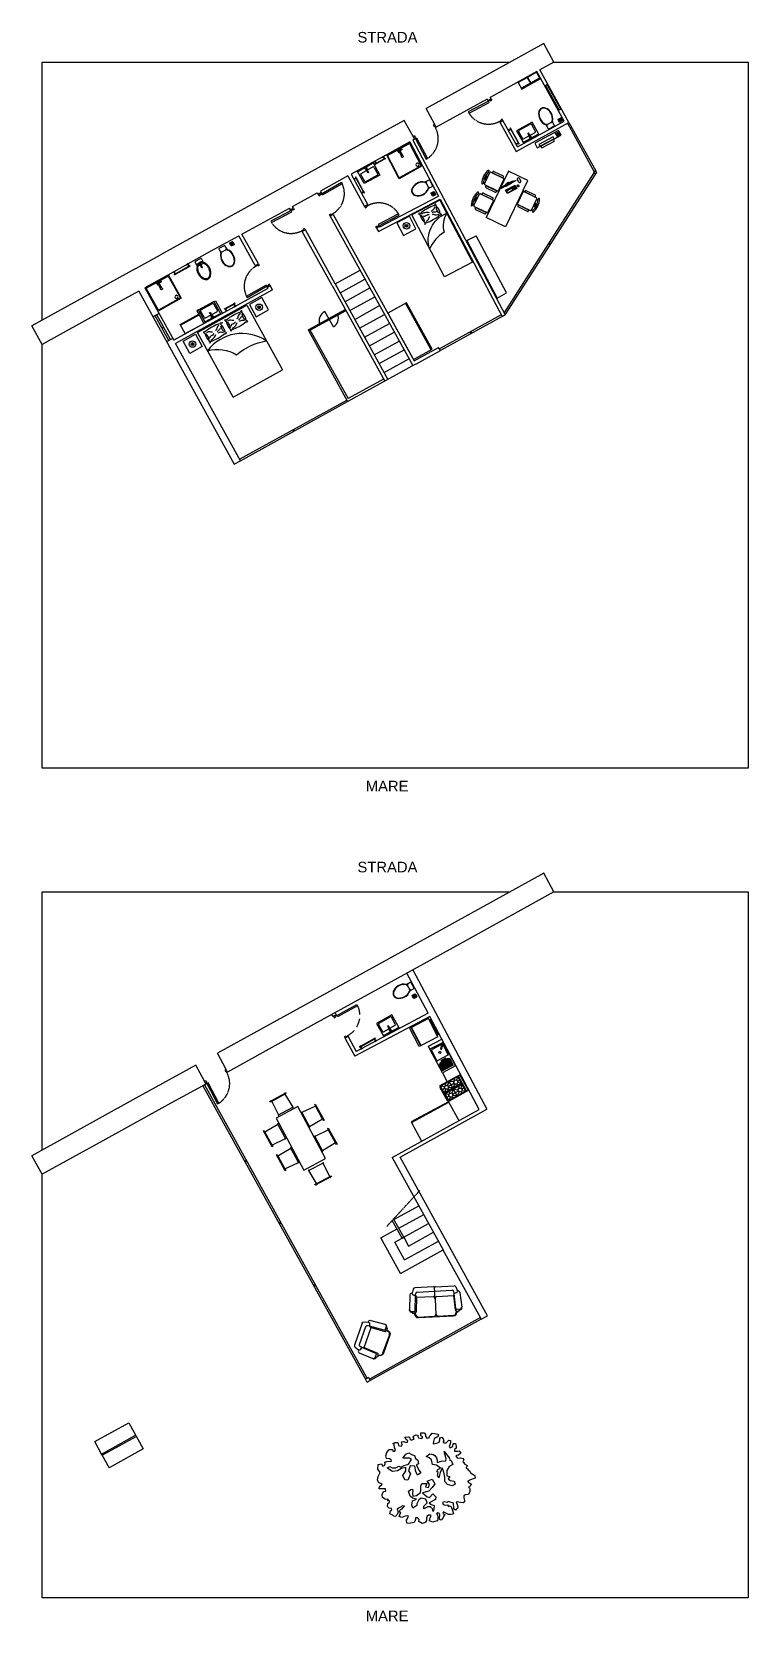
# Model space of a CAD drawing. Header units: millimetres. Extents: x 1253 to 3282, y -1694 to 2809.
import ezdxf

# ---------------------------------------------------------------- set-up
doc = ezdxf.new("R2010")
doc.units = ezdxf.units.MM
doc.linetypes.add('ACAD_ISO04W100', pattern=[30, 24, -3, 0, -3])
doc.linetypes.add('HIDDEN', pattern=[0.375, 0.25, -0.125])
for name, color, linetype in [('A-DOOR-FULL', 3, 'Continuous'), ('A-FLOOR-STRS', 3, 'Continuous'), ('A-FURN', 9, 'Continuous'), ('A-GLAZ-FULL', 4, 'Continuous'), ('A-WALL-FULL-EXTR', 1, 'Continuous'), ('A-WALL-FULL-INTR', 2, 'Continuous'), ('ALBERO_PRUNUS', 116, 'Continuous')]:
    doc.layers.add(name, color=color, linetype=linetype)
doc.styles.get("Standard").update_dxf_attribs({"font": 'arial.ttf'})

msp = doc.modelspace()

# ---------------------------------------------------------------- texts
at = {"layer": 'A-GLAZ-FULL', "ltscale": 0.1, "char_height": 30, "attachment_point": 1}
for s, insert in [('STRADA', (2175.1, 2808.2)), ('MARE', (2198.6, 687)), ('STRADA', (2175.1, 457.6)), ('MARE', (2198.6, -1663.6))]:
    msp.add_mtext_dynamic_manual_height_columns(s, width=344.262, gutter_width=12.5, heights=[0], dxfattribs=dict(at, insert=insert))

# ---------------------------------------------------------------- blocks, each defined once
blk = doc.blocks.new('DOOR-65')
for points in [[(-0.07, 0.74), (-0.07, 0.09), (-0.025, 0.09), (-0.025, 0.74), (-0.07, 0.74)], [(-0.675, 0.09), (-0.7, 0.09), (-0.7, 0), (-0.655, 0), (-0.655, 0.045), (-0.675, 0.045), (-0.675, 0.09)], [(-0.025, 0.09), (0, 0.09), (0, 0), (-0.045, 0), (-0.045, 0.045), (-0.025, 0.045), (-0.025, 0.09)]]:
    blk.add_lwpolyline(points)
at = {"linetype": 'HIDDEN'}
blk.add_arc((-0.022, 0.089), 0.653, 94.2076, 179.8995, dxfattribs=at)

# ---------------------------------------------------------------- linework, layer by layer
at = {"linetype": 'ACAD_ISO04W100', "ltscale": 0.1}
msp.add_line((2258.2, -575.3), (2352.1, -473.2), dxfattribs=at)
at = {"layer": 'A-DOOR-FULL'}
for points in [[(2491.1, 2577.7), (2548.5, 2608.2), (2546.4, 2612.1), (2489, 2581.7), (2491.1, 2577.7)], [(2546.4, 2612.1), (2545.2, 2614.3), (2553.2, 2618.6), (2555.3, 2614.6), (2551.3, 2612.5), (2550.4, 2614.2), (2546.4, 2612.1)], [(2395.9, 2537.1), (2398.2, 2538.3), (2393.9, 2546.2), (2390, 2544.1), (2392.1, 2540.2), (2393.8, 2541.1), (2395.9, 2537.1)], [(2578, 2555.3), (2579.1, 2553.1), (2587.1, 2557.3), (2585, 2561.3), (2581, 2559.2), (2581.9, 2557.4), (2578, 2555.3)], [(2339.1, 2505.6), (2336.9, 2504.5), (2332.7, 2512.4), (2336.6, 2514.5), (2338.8, 2510.6), (2337, 2509.6), (2339.1, 2505.6)], [(2373.5, 2450.3), (2343.1, 2507.7), (2339.1, 2505.6), (2369.5, 2448.2), (2373.5, 2450.3)], [(2073.2, 2350), (2071.9, 2352.2), (2064.1, 2347.7), (2066.3, 2343.8), (2070.2, 2346), (2069.2, 2347.8), (2073.2, 2350)], [(2131.8, 2378.4), (2075.4, 2346.1), (2073.2, 2350), (2129.5, 2382.3), (2131.8, 2378.4)], [(1931.8, 2268.2), (1989.2, 2298.6), (1987.1, 2302.6), (1929.7, 2272.2), (1931.8, 2268.2)], [(1987.1, 2302.6), (1985.9, 2304.8), (1993.9, 2309), (1996, 2305), (1992, 2302.9), (1991.1, 2304.7), (1987.1, 2302.6)], [(2204.6, 2315.9), (2203.4, 2318.1), (2195.4, 2314), (2197.5, 2310), (2201.5, 2312.1), (2200.6, 2313.8), (2204.6, 2315.9)], [(2018.5, 2245.7), (2019.7, 2243.5), (2027.6, 2247.7), (2025.5, 2251.6), (2021.5, 2249.5), (2022.5, 2247.8), (2018.5, 2245.7)], [(2104.5, 2293.1), (2105.8, 2290.9), (2097.9, 2286.4), (2095.7, 2290.3), (2099.6, 2292.6), (2100.6, 2290.8), (2104.5, 2293.1)], [(2235.9, 2258.9), (2237, 2256.7), (2229, 2252.6), (2227, 2256.5), (2230.9, 2258.6), (2231.9, 2256.9), (2235.9, 2258.9)], [(2291.3, 2293.1), (2233.8, 2262.9), (2235.9, 2258.9), (2293.4, 2289.1), (2291.3, 2293.1)], [(1887.9, 2144.6), (1886.7, 2146.7), (1894.5, 2151.2), (1896.7, 2147.3), (1892.8, 2145.1), (1891.8, 2146.8), (1887.9, 2144.6)], [(1860.8, 2059.3), (1917.2, 2091.6), (1919.4, 2087.7), (1863, 2055.4), (1860.8, 2059.3)], [(1919.4, 2087.7), (1920.6, 2085.5), (1928.3, 2089.9), (1926.2, 2093.9), (1922.3, 2091.7), (1923.3, 2089.9), (1919.4, 2087.7)], [(1805.3, -139.5), (1807.5, -138.3), (1803.3, -130.4), (1799.3, -132.5), (1801.4, -136.5), (1803.1, -135.5), (1805.3, -139.5)], [(1748.3, -170.8), (1746.1, -172), (1741.9, -164), (1745.9, -161.9), (1748, -165.9), (1746.2, -166.8), (1748.3, -170.8)], [(1782.7, -226.2), (1752.3, -168.7), (1748.3, -170.8), (1778.7, -228.3), (1782.7, -226.2)]]:
    msp.add_lwpolyline(points, dxfattribs=at)
at = {"layer": 'A-DOOR-FULL', "linetype": 'HIDDEN'}
for centre, start, end in [((2546.4, 2612.4), 212.0944, 298.9556), ((2338.8, 2505.6), 302.0931, 28.886), ((2072.9, 2350.2), 298.9683, 25.6196), ((2235.9, 2258.6), 31.8642, 118.5155), ((1987.1, 2302.9), 212.1062, 298.7575), ((1919.6, 2087.5), 119.0443, 205.6312), ((1748, -170.9), 302.0952, 28.7063)]:
    msp.add_arc(centre, 65.3, start, end, dxfattribs=at)
at = {"layer": 'A-FLOOR-STRS', "ltscale": 0.1}
for p, q in [((2111.9, 2094.3), (2182.6, 2133.2)), ((2125.8, 2069.2), (2196.4, 2108.1)), ((2139.6, 2044.1), (2210.3, 2083)), ((2153.5, 2019), (2224.1, 2058)), ((2167.3, 1994), (2238, 2032.9)), ((2181.2, 1968.9), (2251.8, 2007.8)), ((2195.1, 1943.8), (2265.7, 1982.7)), ((2208.9, 1918.7), (2279.5, 1957.6)), ((2222.8, 1893.7), (2293.4, 1932.5)), ((2236.7, 1868.6), (2307.2, 1907.5)), ((2250.5, 1843.5), (2321.1, 1882.4)), ((2278.5, -555.6), (2348.9, -516.7)), ((2240.9, -607.5), (2287.3, -581.9)), ((2292.3, -580.7), (2362.8, -541.8)), ((2306.2, -605.8), (2376.7, -566.9)), ((2296.9, -709), (2240.9, -607.5)), ((2280.9, -619.7), (2301.8, -608.2)), ((2308.6, -669.9), (2280.9, -619.7)), ((2306.2, -605.8), (2320, -630.9)), ((2308.6, -669.9), (2404.4, -617)), ((2320, -630.9), (2390.5, -592)), ((2296.9, -709), (2418.3, -642.1))]:
    msp.add_line(p, q, dxfattribs=at)
at = {"layer": 'A-FURN'}
for p, q in [((2665.4, 2663.3), (2639.3, 2648.6)), ((2691.6, 2678), (2665.4, 2663.3)), ((2601.6, 2532.2), (2601.1, 2532)), ((2601.1, 2532), (2604, 2526.8)), ((2604.4, 2527.1), (2601.6, 2532.2)), ((2602.7, 2530.2), (2608.2, 2533.2)), ((2603.3, 2529.1), (2608.8, 2532.2)), ((2604, 2526.8), (2604.4, 2527.1)), ((2608.3, 2536), (2607.3, 2535.4)), ((2607.3, 2535.4), (2607.4, 2535.2)), ((2607.4, 2535.2), (2608.4, 2535.8)), ((2607.7, 2534.7), (2608.7, 2535.2)), ((2607.7, 2534.7), (2607.8, 2534.5)), ((2607.8, 2534.5), (2608.8, 2535.1)), ((2608, 2534.1), (2609, 2534.6)), ((2608, 2534.1), (2608.2, 2533.7)), ((2608.2, 2533.7), (2608, 2533.6)), ((2608, 2533.6), (2609, 2531.8)), ((2608.2, 2533.7), (2609.3, 2534.3)), ((2608.4, 2535.8), (2608.3, 2536)), ((2608.8, 2535.1), (2608.7, 2535.2)), ((2609.3, 2534.3), (2609, 2534.6)), ((2609, 2531.8), (2609.2, 2531.9)), ((2610.2, 2532.5), (2609.2, 2531.9)), ((2609.2, 2531.9), (2609.3, 2531.8)), ((2609.5, 2534.4), (2609.3, 2534.3)), ((2609.3, 2531.8), (2609.4, 2531.8)), ((2609.4, 2531.8), (2610.2, 2532.3)), ((2609.4, 2531.8), (2629.9, 2494.7)), ((2610.5, 2532.6), (2609.5, 2534.4)), ((2610.2, 2532.5), (2610.5, 2532.6)), ((2610.3, 2532.3), (2610.2, 2532.5)), ((2630.8, 2495.2), (2610.2, 2532.3)), ((2610.2, 2532.3), (2610.3, 2532.3)), ((2669.6, 2552.8), (2625.9, 2528.4)), ((2625.9, 2528.4), (2645.9, 2492.4)), ((2631.7, 2526.1), (2642.7, 2506.2)), ((2665.6, 2547.4), (2632.5, 2528.9)), ((2663.3, 2515.3), (2678.7, 2523.8)), ((2679.5, 2526.5), (2668.3, 2546.6)), ((2689.6, 2516.6), (2669.6, 2552.8)), ((2727.8, 2553.7), (2710, 2544.3)), ((2710, 2544.3), (2714.8, 2535.2)), ((2710.9, 2544.8), (2711.6, 2543.4)), ((2714.2, 2544.8), (2711.6, 2543.4)), ((2713.5, 2546.2), (2714.2, 2544.8)), ((2718.1, 2534.2), (2718.6, 2534.5)), ((2718.6, 2534.5), (2731.1, 2541.1)), ((2726.9, 2553.3), (2724.2, 2551.9)), ((2724.2, 2551.9), (2724.9, 2550.5)), ((2727.6, 2551.9), (2724.9, 2550.5)), ((2726.9, 2553.3), (2727.6, 2551.9)), ((2732.6, 2544.6), (2727.8, 2553.7)), ((2731.2, 2541.1), (2731.7, 2541.4)), ((2743.2, 2560), (2743.6, 2561.3)), ((2746.9, 2552.9), (2743.2, 2560)), ((2743.6, 2561.3), (2750.7, 2565.1)), ((2743.7, 2560), (2744, 2561)), ((2747.3, 2553.3), (2743.7, 2560)), ((2744, 2561), (2750.7, 2564.5)), ((2744.8, 2560.3), (2750.8, 2563.4)), ((2744.8, 2560.1), (2744.8, 2560.3)), ((2748, 2554.1), (2744.8, 2560.1)), ((2748.3, 2552.5), (2746.9, 2552.9)), ((2748.2, 2553), (2747.3, 2553.3)), ((2748.1, 2554.1), (2748, 2554.1)), ((2754.1, 2557.3), (2748.1, 2554.1)), ((2754.9, 2556.6), (2748.2, 2553)), ((2755.3, 2556.2), (2748.3, 2552.5)), ((2750.7, 2565.1), (2752, 2564.6)), ((2750.7, 2564.5), (2751.7, 2564.2)), ((2750.8, 2563.4), (2751, 2563.4)), ((2751, 2563.4), (2754.1, 2557.4)), ((2751.7, 2564.2), (2755.2, 2557.5)), ((2752, 2564.6), (2755.8, 2557.6)), ((2754.1, 2557.4), (2754.1, 2557.3)), ((2755.2, 2557.5), (2754.9, 2556.6)), ((2755.8, 2557.6), (2755.3, 2556.2)), ((2297.5, 2475.4), (2300.6, 2476.5)), ((2300.6, 2476.5), (2300.9, 2476.6)), ((2300.9, 2476.6), (2301.3, 2476.4)), ((2301.3, 2476.4), (2301.5, 2476.2)), ((2622.8, 2492.8), (2623.2, 2493.1)), ((2625.7, 2487.6), (2622.8, 2492.8)), ((2623.2, 2493.1), (2626.1, 2487.9)), ((2624.4, 2491), (2629.9, 2494)), ((2625, 2489.9), (2630.4, 2493)), ((2626.1, 2487.9), (2625.7, 2487.6)), ((2629.9, 2494.5), (2629.7, 2494.4)), ((2629.7, 2494.4), (2630.6, 2492.6)), ((2629.9, 2494.7), (2629.8, 2494.7)), ((2629.8, 2494.7), (2629.9, 2494.5)), ((2629.9, 2494.7), (2630.8, 2495.2)), ((2630.9, 2495.1), (2629.9, 2494.5)), ((2630.6, 2492.6), (2630.9, 2492.7)), ((2630.9, 2495.1), (2630.8, 2495.2)), ((2630.8, 2495.2), (2630.8, 2495.2)), ((2631.1, 2495.2), (2630.9, 2495.1)), ((2630.9, 2492.7), (2631.9, 2493.3)), ((2630.9, 2492.7), (2631.1, 2492.4)), ((2632.1, 2493.4), (2631.1, 2495.2)), ((2631.1, 2492.4), (2632.1, 2492.9)), ((2631.3, 2491.9), (2632.3, 2492.5)), ((2631.3, 2491.9), (2631.4, 2491.8)), ((2631.4, 2491.8), (2632.4, 2492.3)), ((2631.7, 2491.2), (2632.7, 2491.7)), ((2631.7, 2491.2), (2631.8, 2491)), ((2631.8, 2491), (2632.8, 2491.6)), ((2631.9, 2493.3), (2632.1, 2493.4)), ((2632.1, 2492.9), (2631.9, 2493.3)), ((2632.4, 2492.3), (2632.3, 2492.5)), ((2688.3, 2519), (2644.5, 2494.8)), ((2645.4, 2505.4), (2660.9, 2514)), ((2219.7, 2436.5), (2175.9, 2412.4)), ((2218.4, 2438.9), (2238.4, 2402.6)), ((2221.7, 2440.3), (2221.5, 2440.7)), ((2226.9, 2443.1), (2221.7, 2440.3)), ((2223.8, 2441.4), (2226.8, 2435.9)), ((2224.8, 2442), (2227.9, 2436.5)), ((2225, 2434.7), (2224.9, 2434.6)), ((2224.9, 2434.6), (2225.4, 2433.5)), ((2225, 2434.7), (2225.6, 2433.6)), ((2225.4, 2433.5), (2225.6, 2433.6)), ((2225.8, 2435.1), (2225.6, 2435)), ((2225.6, 2435), (2226.2, 2433.9)), ((2225.8, 2435.1), (2226.3, 2434)), ((2226.6, 2435.5), (2226.2, 2435.3)), ((2226.2, 2435.3), (2226.8, 2434.3)), ((2226.2, 2433.9), (2226.3, 2434)), ((2228.2, 2436.7), (2226.5, 2435.7)), ((2226.5, 2435.7), (2226.6, 2435.5)), ((2226.6, 2435.5), (2227.1, 2434.5)), ((2226.7, 2443.6), (2226.9, 2443.1)), ((2226.8, 2434.3), (2227.1, 2434.5)), ((2227.1, 2434.5), (2227.3, 2434.3)), ((2227.3, 2434.3), (2229, 2435.2)), ((2228.4, 2436.5), (2228.2, 2436.7)), ((2228.5, 2436.6), (2228.4, 2436.5)), ((2228.9, 2435.5), (2228.4, 2436.5)), ((2228.5, 2436.5), (2228.5, 2436.6)), ((2228.5, 2436.5), (2229, 2435.6)), ((2229, 2435.2), (2228.9, 2435.5)), ((2228.9, 2435.5), (2229.1, 2435.5)), ((2229.1, 2435.5), (2229, 2435.6)), ((2245.5, 2453.9), (2245.7, 2453.5)), ((2245.7, 2453.5), (2250.9, 2456.3)), ((2247.8, 2454.6), (2250.8, 2449.1)), ((2248.8, 2455.2), (2251.8, 2449.7)), ((2250.4, 2448.9), (2252.2, 2449.9)), ((2250.6, 2448.7), (2250.4, 2448.9)), ((2250.4, 2448.6), (2250.6, 2448.7)), ((2250.5, 2448.5), (2250.4, 2448.6)), ((2250.5, 2448.5), (2250.9, 2447.7)), ((2251.1, 2447.7), (2250.6, 2448.7)), ((2250.9, 2456.3), (2250.7, 2456.8)), ((2251, 2447.6), (2250.9, 2447.7)), ((2251.1, 2447.7), (2251, 2447.6)), ((2251.2, 2447.4), (2251.1, 2447.7)), ((2253, 2448.4), (2251.2, 2447.4)), ((2252.2, 2449.9), (2252.3, 2449.7)), ((2252.3, 2449.7), (2252.7, 2449.9)), ((2252.3, 2449.7), (2252.9, 2448.6)), ((2252.7, 2449.9), (2253.3, 2448.8)), ((2253.3, 2448.8), (2252.9, 2448.6)), ((2252.9, 2448.6), (2253, 2448.4)), ((2253.2, 2450.1), (2253.3, 2450.2)), ((2253.2, 2450.1), (2253.7, 2449.1)), ((2253.3, 2450.2), (2253.9, 2449.2)), ((2253.9, 2449.2), (2253.7, 2449.1)), ((2253.9, 2450.5), (2254, 2450.6)), ((2253.9, 2450.5), (2254.5, 2449.5)), ((2254, 2450.6), (2254.6, 2449.6)), ((2254.6, 2449.6), (2254.5, 2449.5)), ((2287.6, 2472.8), (2290, 2468.4)), ((2290, 2468.4), (2292.6, 2469.8)), ((2292.6, 2469.8), (2290.2, 2474.2)), ((2290.5, 2468.6), (2291.4, 2466.9)), ((2291.4, 2466.9), (2293.2, 2467.8)), ((2291.8, 2472.7), (2292, 2473.1)), ((2291.9, 2472.2), (2291.8, 2472.7)), ((2292.6, 2471.1), (2291.9, 2472.2)), ((2292, 2473.1), (2292.3, 2473.4)), ((2292.4, 2470.5), (2292.2, 2470.6)), ((2292.3, 2473.4), (2293.1, 2473.7)), ((2292.6, 2470.6), (2292.4, 2470.5)), ((2292.6, 2471.1), (2293.1, 2470.1)), ((2294.8, 2471), (2292.6, 2469.8)), ((2292.7, 2470.8), (2292.6, 2470.6)), ((2293.1, 2473.7), (2294.4, 2474.2)), ((2293.2, 2467.8), (2295.8, 2469.3)), ((2296.2, 2469.2), (2293.7, 2467.9)), ((2293.7, 2467.9), (2294.1, 2467.2)), ((2294.3, 2472.5), (2294.1, 2472)), ((2294.1, 2472), (2294.2, 2471.6)), ((2294.1, 2468.3), (2294.2, 2468.2)), ((2299.9, 2456.7), (2294.1, 2467.2)), ((2296.4, 2473.4), (2294.2, 2471.8)), ((2294.2, 2471.6), (2294.6, 2470.9)), ((2294.2, 2468.1), (2294.2, 2468.2)), ((2294.6, 2472.7), (2294.3, 2472.5)), ((2294.4, 2474.2), (2297.5, 2475.4)), ((2294.6, 2472.7), (2301.2, 2475.2)), ((2295.8, 2469.3), (2294.8, 2471)), ((2301.3, 2475.3), (2295.2, 2470.4)), ((2295.6, 2469.2), (2295.7, 2469)), ((2296.2, 2469.2), (2302.3, 2458.1)), ((2299.5, 2455.8), (2299.9, 2456.7)), ((2299.7, 2454.2), (2299.5, 2455.8)), ((2300.8, 2452.9), (2299.7, 2454.2)), ((2302.5, 2452.5), (2300.8, 2452.9)), ((2301.5, 2475.6), (2301.3, 2475.3)), ((2301.3, 2475.3), (2301.3, 2475.3)), ((2301.5, 2476.2), (2301.6, 2475.9)), ((2301.6, 2475.9), (2301.5, 2475.6)), ((2302.3, 2458.1), (2303.8, 2457.5)), ((2304.1, 2453.2), (2302.5, 2452.5)), ((2303.8, 2457.5), (2304.9, 2456.2)), ((2304.9, 2454.5), (2304.1, 2453.2)), ((2304.9, 2456.2), (2304.9, 2454.5)), ((2341.2, 2434.8), (2340.6, 2432.5)), ((2340.6, 2432.5), (2341.1, 2430.2)), ((2343, 2436.4), (2341.2, 2434.8)), ((2345.1, 2436.9), (2343, 2436.4)), ((2346.2, 2436.6), (2345.1, 2436.9)), ((2346.2, 2436.6), (2347.6, 2436.1)), ((2349, 2434.6), (2347.6, 2436.1)), ((2349.7, 2432.3), (2349, 2434.6)), ((2349, 2430), (2349.7, 2432.3)), ((2163.7, 2393.8), (2163.2, 2393.6)), ((2166.5, 2388.7), (2163.7, 2393.8)), ((2164.8, 2391.8), (2170.1, 2394.7)), ((2165.4, 2390.7), (2170.7, 2393.7)), ((2166.1, 2388.4), (2166.5, 2388.7)), ((2170.2, 2397.5), (2169.2, 2396.9)), ((2169.2, 2396.9), (2169.3, 2396.8)), ((2169.3, 2396.8), (2170.3, 2397.3)), ((2169.6, 2396.2), (2170.7, 2396.7)), ((2169.6, 2396.2), (2169.7, 2396)), ((2169.7, 2396), (2170.7, 2396.6)), ((2169.9, 2395.6), (2171, 2396.1)), ((2169.9, 2395.6), (2170.2, 2395.2)), ((2170.2, 2395.2), (2169.9, 2395.1)), ((2169.9, 2395.1), (2170.9, 2393.3)), ((2170.3, 2397.3), (2170.2, 2397.5)), ((2170.2, 2395.2), (2171.2, 2395.8)), ((2170.7, 2396.6), (2170.7, 2396.7)), ((2170.9, 2393.3), (2171.1, 2393.4)), ((2171.2, 2395.8), (2171, 2396.1)), ((2172.2, 2394), (2171.1, 2393.4)), ((2171.1, 2393.4), (2171.2, 2393.3)), ((2171.4, 2395.9), (2171.2, 2395.8)), ((2171.2, 2393.3), (2171.3, 2393.3)), ((2171.3, 2393.3), (2172.2, 2393.8)), ((2171.3, 2393.3), (2191.8, 2356.2)), ((2172.4, 2394.1), (2171.4, 2395.9)), ((2172.2, 2394), (2172.4, 2394.1)), ((2172.2, 2393.9), (2172.2, 2394)), ((2172.2, 2393.8), (2172.2, 2393.9)), ((2192.7, 2356.7), (2172.2, 2393.8)), ((2194.4, 2378.7), (2174.6, 2414.9)), ((2195.6, 2384.8), (2184.6, 2404.8)), ((2185.4, 2407.5), (2200.9, 2416)), ((2238.4, 2402.6), (2194.4, 2378.7)), ((2231.7, 2402.2), (2198.3, 2384)), ((2203.3, 2417.4), (2218.7, 2425.8)), ((2221.4, 2425), (2232.5, 2404.9)), ((2341.1, 2430.2), (2342.8, 2428.5)), ((2342.8, 2428.5), (2345.1, 2427.8)), ((2345.1, 2427.8), (2347.2, 2428.4)), ((2347.2, 2428.4), (2349, 2430)), ((2377.2, 2388), (2368.1, 2383.2)), ((2380.7, 2386.5), (2380.4, 2387.1)), ((2387.4, 2374), (2380.7, 2386.5)), ((2534.7, 2378), (2549.9, 2409.7)), ((2535.4, 2392), (2539.7, 2400.9)), ((2536.5, 2391.6), (2540.7, 2400.4)), ((2537.7, 2391), (2541.9, 2399.8)), ((2589.4, 2386.3), (2539.6, 2282.8)), ((2553.2, 2410.8), (2588.3, 2393.9)), ((2559.3, 2408.5), (2585.4, 2395.9)), ((2561.5, 2413), (2587.5, 2400.4)), ((2589.5, 2390.7), (2574.3, 2359)), ((2602.6, 2413.9), (2589.4, 2386.3)), ((2657.8, 2387.4), (2602.6, 2413.9)), ((2616.9, 2385.3), (2622.5, 2387.3)), ((2627.9, 2389.6), (2631.2, 2383.3)), ((2637.4, 2386.6), (2634.1, 2392.9)), ((2644.5, 2359.8), (2657.8, 2387.4)), ((2184.7, 2354.3), (2185.2, 2354.6)), ((2185.2, 2354.6), (2188, 2349.4)), ((2186.3, 2352.5), (2191.8, 2355.5)), ((2186.9, 2351.5), (2192.4, 2354.5)), ((2188, 2349.4), (2187.6, 2349.1)), ((2191.8, 2356), (2191.6, 2355.9)), ((2191.6, 2355.9), (2192.6, 2354.1)), ((2191.8, 2356.2), (2191.7, 2356.2)), ((2191.7, 2356.2), (2191.8, 2356)), ((2191.8, 2356.2), (2192.7, 2356.7)), ((2192.8, 2356.6), (2191.8, 2356)), ((2192.6, 2354.1), (2192.8, 2354.2)), ((2192.8, 2356.7), (2192.7, 2356.7)), ((2193.1, 2356.7), (2192.8, 2356.6)), ((2192.8, 2356.6), (2192.8, 2356.7)), ((2192.8, 2354.2), (2193.8, 2354.8)), ((2192.8, 2354.2), (2193, 2353.9)), ((2193, 2353.9), (2194, 2354.4)), ((2194, 2354.9), (2193.1, 2356.7)), ((2193.2, 2353.4), (2194.3, 2354)), ((2193.2, 2353.4), (2193.3, 2353.3)), ((2193.3, 2353.3), (2194.4, 2353.8)), ((2193.6, 2352.7), (2194.7, 2353.3)), ((2193.6, 2352.7), (2193.7, 2352.5)), ((2193.7, 2352.5), (2194.8, 2353.1)), ((2193.8, 2354.8), (2194, 2354.9)), ((2194, 2354.4), (2193.8, 2354.8)), ((2194.4, 2353.8), (2194.3, 2354)), ((2368.1, 2383.2), (2377.5, 2365.4)), ((2368.6, 2382.3), (2369.9, 2383)), ((2368.6, 2382.3), (2370, 2379.7)), ((2369.9, 2383), (2371.3, 2380.4)), ((2370, 2379.7), (2371.3, 2380.4)), ((2375.7, 2368.9), (2377, 2369.6)), ((2377, 2369.6), (2378.4, 2367)), ((2377.1, 2366.3), (2378.4, 2367)), ((2377.5, 2365.4), (2386.7, 2370.3)), ((2383.8, 2350.8), (2384.3, 2352.2)), ((2387.6, 2343.8), (2383.8, 2350.8)), ((2384.3, 2352.2), (2391.3, 2355.9)), ((2384.4, 2350.9), (2384.7, 2351.8)), ((2387.9, 2344.2), (2384.4, 2350.9)), ((2384.7, 2351.8), (2391.4, 2355.4)), ((2385.5, 2351.1), (2391.5, 2354.3)), ((2385.5, 2351), (2385.5, 2351.1)), ((2388.6, 2345), (2385.5, 2351)), ((2387.7, 2373.5), (2387.4, 2374)), ((2388.9, 2343.3), (2387.6, 2343.8)), ((2388.9, 2343.9), (2387.9, 2344.2)), ((2388.8, 2345), (2388.6, 2345)), ((2394.8, 2348.1), (2388.8, 2345)), ((2395.6, 2347.4), (2388.9, 2343.9)), ((2396, 2347.1), (2388.9, 2343.3)), ((2391.3, 2355.9), (2392.7, 2355.5)), ((2391.4, 2355.4), (2392.3, 2355.1)), ((2391.5, 2354.3), (2391.6, 2354.3)), ((2391.6, 2354.3), (2394.8, 2348.3)), ((2392.3, 2355.1), (2395.9, 2348.4)), ((2392.7, 2355.5), (2396.4, 2348.4)), ((2394.8, 2348.3), (2394.8, 2348.1)), ((2395.9, 2348.4), (2395.6, 2347.4)), ((2396.4, 2348.4), (2396, 2347.1)), ((2505.1, 2316.5), (2520.3, 2348.1)), ((2523.6, 2349.3), (2558.7, 2332.4)), ((2529.7, 2346.9), (2555.8, 2334.4)), ((2531.9, 2351.4), (2557.9, 2338.9)), ((2571, 2357.9), (2535.9, 2374.8)), ((2539.4, 2367), (2565.4, 2354.5)), ((2541.5, 2371.5), (2567.6, 2359)), ((2586.7, 2369.3), (2581.9, 2365.8)), ((2616.9, 2385.3), (2586.7, 2369.3)), ((2586.7, 2369.3), (2589.7, 2372.5)), ((2612.6, 2384.6), (2589.7, 2372.5)), ((2590.6, 2371.8), (2590.3, 2372.4)), ((2590.9, 2372), (2590.6, 2372.6)), ((2591.3, 2372.2), (2591, 2372.8)), ((2591.6, 2372.4), (2591.3, 2373)), ((2592, 2372.6), (2591.7, 2373.2)), ((2592.3, 2372.8), (2592, 2373.3)), ((2592.7, 2372.9), (2592.4, 2373.5)), ((2593, 2373.1), (2592.7, 2373.7)), ((2593.4, 2373.3), (2593.1, 2373.9)), ((2593.7, 2373.5), (2593.4, 2374.1)), ((2594.1, 2373.7), (2593.8, 2374.3)), ((2594.4, 2373.9), (2594.1, 2374.5)), ((2594.8, 2374.1), (2594.5, 2374.6)), ((2594.5, 2371.8), (2594.6, 2371.8)), ((2594.6, 2359.8), (2621.6, 2374.1)), ((2599.5, 2350.5), (2594.6, 2359.8)), ((2595.2, 2374.2), (2594.8, 2374.8)), ((2644.5, 2359.8), (2594.8, 2256.3)), ((2594.9, 2371.6), (2595.1, 2372.1)), ((2595.5, 2374.4), (2595.2, 2375)), ((2610.4, 2379), (2595.5, 2371.1)), ((2595.9, 2374.6), (2595.5, 2375.2)), ((2610.6, 2378.6), (2595.7, 2370.7)), ((2596.2, 2374.8), (2595.9, 2375.4)), ((2596, 2375.8), (2597.1, 2378.9)), ((2596.6, 2375), (2596.3, 2375.6)), ((2596.5, 2376.1), (2597.5, 2378.7)), ((2596.9, 2375.2), (2596.6, 2375.8)), ((2596.9, 2359.7), (2611.2, 2367.3)), ((2597.4, 2358.7), (2596.9, 2359.7)), ((2597.3, 2375.4), (2597, 2375.9)), ((2597.4, 2372.1), (2597, 2373.1)), ((2597.6, 2375.5), (2597.3, 2376.1)), ((2597.4, 2358.7), (2611.7, 2366.3)), ((2602, 2381.9), (2597.8, 2379.7)), ((2597.9, 2357.9), (2612.2, 2365.5)), ((2600.7, 2352.5), (2597.9, 2357.9)), ((2602.2, 2381.6), (2598, 2379.3)), ((2626.3, 2365.3), (2599.3, 2351)), ((2626.5, 2364.8), (2599.5, 2350.5)), ((2615, 2360.1), (2600.7, 2352.5)), ((2605.7, 2381), (2603, 2381.7)), ((2606.2, 2381.2), (2603.1, 2382)), ((2605.6, 2379.8), (2605.3, 2380.3)), ((2605.9, 2379.9), (2605.6, 2380.5)), ((2606.3, 2380.1), (2606, 2380.7)), ((2606.6, 2380.3), (2606.3, 2380.9)), ((2607, 2380.5), (2606.7, 2381.1)), ((2607.3, 2380.7), (2607, 2381.3)), ((2607.7, 2380.9), (2607.4, 2381.5)), ((2608, 2381.1), (2607.7, 2381.6)), ((2608.4, 2381.2), (2608.1, 2381.8)), ((2608.7, 2381.4), (2608.4, 2382)), ((2609.1, 2381.6), (2608.8, 2382.2)), ((2609.4, 2381.8), (2609.1, 2382.4)), ((2609.8, 2382), (2609.5, 2382.6)), ((2610.1, 2382.2), (2609.8, 2382.8)), ((2610.3, 2379.8), (2609.9, 2379.9)), ((2610.5, 2382.4), (2610.2, 2382.9)), ((2610.4, 2380.2), (2610.4, 2380.2)), ((2610.8, 2382.5), (2610.5, 2383.1)), ((2611.2, 2382.7), (2610.9, 2383.3)), ((2611.5, 2382.9), (2611.2, 2383.5)), ((2611.7, 2366.3), (2611.2, 2367.3)), ((2611.9, 2383.1), (2611.6, 2383.7)), ((2612.2, 2383.3), (2611.9, 2383.9)), ((2612.1, 2367.8), (2616.6, 2370.2)), ((2612.7, 2366.8), (2612.1, 2367.8)), ((2615, 2360.1), (2612.2, 2365.5)), ((2612.6, 2383.5), (2612.3, 2384.1)), ((2616.9, 2385.3), (2612.6, 2384.6)), ((2612.9, 2383.7), (2612.6, 2384.2)), ((2612.7, 2366.8), (2617.1, 2369.2)), ((2613.3, 2383.8), (2613, 2384.4)), ((2613.1, 2366), (2617.6, 2368.3)), ((2614.1, 2364), (2613.1, 2366)), ((2613.7, 2384), (2613.3, 2384.6)), ((2614, 2384.2), (2613.7, 2384.8)), ((2618.6, 2366.4), (2614.1, 2364)), ((2615.1, 2362.2), (2619.6, 2364.5)), ((2616, 2360.6), (2615.1, 2362.2)), ((2620.4, 2363), (2616, 2360.6)), ((2617.1, 2369.2), (2616.6, 2370.2)), ((2618.6, 2366.4), (2617.6, 2368.3)), ((2618.4, 2368.8), (2622, 2370.7)), ((2621.2, 2363.4), (2618.4, 2368.8)), ((2620.4, 2363), (2619.6, 2364.5)), ((2621.2, 2363.4), (2624.9, 2365.3)), ((2621.6, 2374.1), (2626.5, 2364.8)), ((2624.9, 2365.3), (2622, 2370.7)), ((2643.7, 2354), (2628.5, 2322.3)), ((2682.1, 2338.2), (2647, 2355.1)), ((2676.5, 2341.5), (2650.4, 2354)), ((2678.6, 2346), (2652.6, 2358.5)), ((2408.8, 2331.7), (2501.2, 2156.1)), ((2505.8, 2330.5), (2510.1, 2339.4)), ((2541.4, 2296.4), (2506.3, 2313.2)), ((2506.9, 2330), (2511.1, 2338.9)), ((2508.1, 2329.5), (2512.3, 2338.3)), ((2509.8, 2305.4), (2535.8, 2292.9)), ((2511.9, 2309.9), (2538, 2297.4)), ((2559.9, 2329.1), (2544.7, 2297.5)), ((2629.7, 2319.1), (2664.8, 2302.2)), ((2656.5, 2300), (2630.5, 2312.6)), ((2658.7, 2304.5), (2632.6, 2317.1)), ((2668.1, 2303.3), (2683.3, 2335)), ((2676.2, 2313), (2680.4, 2321.8)), ((2677.4, 2312.4), (2681.6, 2321.3)), ((2678.4, 2311.9), (2682.7, 2320.8)), ((2421.6, 2114.2), (2329.1, 2289.8)), ((2594.8, 2256.3), (2539.6, 2282.8)), ((1813.4, 2209.4), (1813.8, 2210.7)), ((1817.2, 2202.3), (1813.4, 2209.4)), ((1813.8, 2210.7), (1820.9, 2214.5)), ((1814, 2209.4), (1814.3, 2210.4)), ((1817.5, 2202.7), (1814, 2209.4)), ((1814.3, 2210.4), (1820.9, 2213.9)), ((1815, 2209.5), (1815.1, 2209.7)), ((1818.2, 2203.6), (1815, 2209.5)), ((1815.1, 2209.7), (1821.1, 2212.9)), ((1824.3, 2206.7), (1818.4, 2203.5)), ((1820.9, 2214.5), (1822.2, 2214.1)), ((1820.9, 2213.9), (1821.9, 2213.6)), ((1821.1, 2212.9), (1821.2, 2212.8)), ((1821.2, 2212.8), (1824.4, 2206.8)), ((1821.9, 2213.6), (1825.5, 2207)), ((1822.2, 2214.1), (1826, 2207)), ((1824.4, 2206.8), (1824.3, 2206.7)), ((1825.5, 2207), (1825.2, 2206)), ((1826, 2207), (1825.6, 2205.6)), ((1716.8, 2159), (1730.5, 2166.2)), ((1733.7, 2165.2), (1738.5, 2156.1)), ((1783.1, 2192.2), (1788, 2183.1)), ((1784.6, 2195.7), (1784.1, 2195.4)), ((1797.2, 2202.4), (1784.6, 2195.7)), ((1788, 2183.1), (1805.8, 2192.5)), ((1788.2, 2184.9), (1790.8, 2186.3)), ((1788.9, 2183.5), (1788.2, 2184.9)), ((1788.9, 2183.5), (1791.5, 2185)), ((1791.5, 2185), (1790.8, 2186.3)), ((1797.7, 2202.6), (1797.2, 2202.4)), ((1805.8, 2192.5), (1800.9, 2201.7)), ((1801.5, 2192), (1804.2, 2193.4)), ((1802.2, 2190.6), (1801.5, 2192)), ((1804.9, 2192.1), (1804.2, 2193.4)), ((1818.5, 2201.9), (1817.2, 2202.3)), ((1818.5, 2202.4), (1817.5, 2202.7)), ((1818.4, 2203.5), (1818.2, 2203.6)), ((1825.2, 2206), (1818.5, 2202.4)), ((1825.6, 2205.6), (1818.5, 2201.9)), ((1652.7, 2127.6), (1657.9, 2130.5)), ((1653, 2127.2), (1652.7, 2127.6)), ((1658.1, 2130), (1653, 2127.2)), ((1655, 2128.3), (1658.1, 2122.8)), ((1656.1, 2128.9), (1659.1, 2123.4)), ((1656.3, 2121.6), (1656.1, 2121.5)), ((1656.1, 2121.5), (1656.7, 2120.4)), ((1656.3, 2121.6), (1656.8, 2120.5)), ((1657, 2122), (1656.8, 2121.9)), ((1656.8, 2121.9), (1657.4, 2120.9)), ((1657, 2122), (1657.6, 2120.9)), ((1657.8, 2122.4), (1657.4, 2122.2)), ((1657.4, 2122.2), (1658, 2121.2)), ((1657.4, 2120.9), (1657.6, 2120.9)), ((1659.5, 2123.6), (1657.7, 2122.6)), ((1657.7, 2122.6), (1657.8, 2122.4)), ((1657.8, 2122.4), (1658.4, 2121.4)), ((1657.9, 2130.5), (1658.1, 2130)), ((1658, 2121.2), (1658.4, 2121.4)), ((1658.4, 2121.4), (1658.5, 2121.2)), ((1658.5, 2121.2), (1660.3, 2122.2)), ((1659.6, 2123.4), (1659.5, 2123.6)), ((1659.7, 2123.5), (1659.6, 2123.4)), ((1660.2, 2122.4), (1659.6, 2123.4)), ((1659.8, 2123.4), (1659.7, 2123.5)), ((1696.9, 2143.9), (1659.8, 2123.4)), ((1659.8, 2123.4), (1660.3, 2122.5)), ((1660.2, 2122.4), (1660.3, 2122.5)), ((1660.3, 2122.2), (1660.2, 2122.4)), ((1660.3, 2122.5), (1697.4, 2143)), ((1660.3, 2122.5), (1660.3, 2122.5)), ((1697.1, 2152.1), (1691.9, 2149.3)), ((1691.9, 2149.3), (1692.2, 2148.8)), ((1692.2, 2148.8), (1697.3, 2151.7)), ((1694.2, 2150), (1697.2, 2144.5)), ((1695.3, 2150.6), (1698.3, 2145.1)), ((1698.7, 2145.3), (1696.9, 2144.3)), ((1696.9, 2144.3), (1697, 2144.1)), ((1697, 2144.1), (1696.9, 2144)), ((1696.9, 2144), (1696.9, 2143.9)), ((1696.9, 2143.9), (1697.4, 2143)), ((1697.6, 2143), (1697, 2144.1)), ((1697.3, 2151.7), (1697.1, 2152.1)), ((1697.4, 2143), (1697.4, 2143)), ((1697.4, 2143), (1697.6, 2143)), ((1697.6, 2143), (1697.7, 2142.8)), ((1697.7, 2142.8), (1699.5, 2143.8)), ((1698.8, 2145.1), (1698.7, 2145.3)), ((1699.1, 2145.3), (1698.8, 2145.1)), ((1698.8, 2145.1), (1699.3, 2144)), ((1699.1, 2145.3), (1699.7, 2144.2)), ((1699.3, 2144), (1699.7, 2144.2)), ((1699.5, 2143.8), (1699.3, 2144)), ((1699.7, 2145.6), (1699.6, 2145.5)), ((1699.6, 2145.5), (1700.2, 2144.5)), ((1699.7, 2145.6), (1700.3, 2144.6)), ((1700.2, 2144.5), (1700.3, 2144.6)), ((1700.5, 2146), (1700.3, 2145.9)), ((1700.3, 2145.9), (1700.9, 2144.9)), ((1701, 2145), (1700.5, 2146)), ((1700.9, 2144.9), (1701, 2145)), ((1720.7, 2146.7), (1715.9, 2155.8)), ((2501.2, 2156.1), (2421.6, 2114.2)), ((1605.3, 2098.1), (1607.7, 2093.7)), ((1607.7, 2093.7), (1610.4, 2095.2)), ((1610.4, 2095.2), (1607.9, 2099.5)), ((1608.2, 2094), (1609.1, 2092.2)), ((1609.1, 2092.2), (1610.9, 2093.2)), ((1609.5, 2098), (1609.7, 2098.5)), ((1609.7, 2097.6), (1609.5, 2098)), ((1609.7, 2098.5), (1610, 2098.7)), ((1610.3, 2096.4), (1609.7, 2097.6)), ((1610, 2098.7), (1610.8, 2099)), ((1610.1, 2095.9), (1610, 2095.9)), ((1610.3, 2095.9), (1610.1, 2095.9)), ((1610.3, 2096.4), (1610.8, 2095.4)), ((1610.5, 2096.1), (1610.3, 2095.9)), ((1612.6, 2096.4), (1610.4, 2095.2)), ((1610.8, 2099), (1612.1, 2099.5)), ((1610.9, 2093.2), (1613.5, 2094.6)), ((1613.9, 2094.6), (1611.4, 2093.2)), ((1611.4, 2093.2), (1611.8, 2092.5)), ((1612, 2097.8), (1611.8, 2097.4)), ((1611.8, 2097.4), (1612, 2096.9)), ((1611.8, 2093.7), (1611.9, 2093.5)), ((1617.6, 2082), (1611.8, 2092.5)), ((1614.1, 2098.7), (1611.9, 2097.1)), ((1611.9, 2093.5), (1611.9, 2093.5)), ((1612.3, 2098.1), (1612, 2097.8)), ((1612, 2096.9), (1612.3, 2096.2)), ((1612.1, 2099.5), (1615.2, 2100.7)), ((1612.3, 2098.1), (1618.9, 2100.6)), ((1613.5, 2094.6), (1612.6, 2096.4)), ((1619.1, 2100.6), (1612.9, 2095.8)), ((1613.3, 2094.5), (1613.4, 2094.3)), ((1613.9, 2094.6), (1620.1, 2083.4)), ((1615.2, 2100.7), (1618.3, 2101.8)), ((1617.2, 2081.1), (1617.6, 2082)), ((1617.4, 2079.6), (1617.2, 2081.1)), ((1618.5, 2078.3), (1617.4, 2079.6)), ((1618.3, 2101.8), (1618.6, 2101.9)), ((1620.2, 2077.9), (1618.5, 2078.3)), ((1618.6, 2101.9), (1619, 2101.8)), ((1619, 2101.8), (1619.2, 2101.5)), ((1619.3, 2100.9), (1619.1, 2100.6)), ((1619.1, 2100.6), (1619.1, 2100.6)), ((1619.2, 2101.5), (1619.3, 2101.2)), ((1619.3, 2101.2), (1619.3, 2100.9)), ((1620.1, 2083.4), (1621.5, 2082.9)), ((1621.8, 2078.6), (1620.2, 2077.9)), ((1621.5, 2082.9), (1622.6, 2081.5)), ((1622.6, 2079.8), (1621.8, 2078.6)), ((1622.6, 2081.5), (1622.6, 2079.8)), ((1658.9, 2060.1), (1658.3, 2057.8)), ((1658.3, 2057.8), (1658.9, 2055.5)), ((1660.7, 2061.7), (1658.9, 2060.1)), ((1658.9, 2055.5), (1660.5, 2053.8)), ((1660.5, 2053.8), (1662.8, 2053.2)), ((1662.8, 2062.2), (1660.7, 2061.7)), ((1663.9, 2062), (1662.8, 2062.2)), ((1662.8, 2053.2), (1665, 2053.8)), ((1663.9, 2062), (1665.3, 2061.5)), ((1665, 2053.8), (1666.7, 2055.3)), ((1666.8, 2059.9), (1665.3, 2061.5)), ((1666.7, 2055.3), (1667.4, 2057.6)), ((1667.4, 2057.6), (1666.8, 2059.9)), ((1721.8, 1956.9), (1861.9, 2034.2)), ((1724.6, 2020.6), (1768.5, 2044.4)), ((1731.3, 2021), (1764.7, 2039.1)), ((1767.4, 2038.3), (1778.4, 2018.4)), ((1768.5, 2044.4), (1788.4, 2008.3)), ((1826.2, 2038.8), (1824.4, 2037.8)), ((1824.4, 2037.8), (1824.5, 2037.6)), ((1824.5, 2037.6), (1824.4, 2037.5)), ((1824.4, 2037.5), (1824.4, 2037.4)), ((1824.9, 2036.5), (1824.4, 2037.4)), ((1824.5, 2037.6), (1825.1, 2036.5)), ((1824.9, 2036.5), (1824.9, 2036.4)), ((1824.9, 2036.4), (1825.1, 2036.5)), ((1825.1, 2036.5), (1825.2, 2036.3)), ((1825.2, 2036.3), (1827, 2037.3)), ((1828.6, 2031), (1825.6, 2036.5)), ((1826.3, 2038.5), (1826.2, 2038.8)), ((1826.7, 2038.7), (1826.3, 2038.5)), ((1826.9, 2037.5), (1826.3, 2038.5)), ((1826.5, 2029.9), (1831.7, 2032.7)), ((1826.7, 2029.5), (1826.5, 2029.9)), ((1829.6, 2031.6), (1826.6, 2037.1)), ((1827.2, 2037.7), (1826.7, 2038.7)), ((1826.9, 2037.5), (1827.2, 2037.7)), ((1827, 2037.3), (1826.9, 2037.5)), ((1827.2, 2039.1), (1827.1, 2039)), ((1827.7, 2038), (1827.1, 2039)), ((1827.8, 2038), (1827.2, 2039.1)), ((1827.7, 2038), (1827.8, 2038)), ((1828, 2039.5), (1827.8, 2039.4)), ((1828.4, 2038.4), (1827.8, 2039.4)), ((1828.6, 2038.4), (1828, 2039.5)), ((1828.4, 2038.4), (1828.6, 2038.4)), ((1831.7, 2032.7), (1831.9, 2032.3)), ((1861.9, 2034.2), (1962.8, 1851.2)), ((1744.5, 1984.3), (1724.6, 2020.6)), ((1741.6, 1998.1), (1730.5, 2018.3)), ((1743.2, 1986.7), (1787, 2010.7)), ((1759.7, 2005.8), (1744.3, 1997.4)), ((1777.6, 2015.7), (1762.1, 2007.1)), ((1798.8, 2023.4), (1799, 2023.5)), ((1799.4, 2022.4), (1798.8, 2023.4)), ((1799.5, 2022.5), (1799, 2023.5)), ((1799.5, 2022.5), (1799.4, 2022.4)), ((1799.6, 2023.8), (1799.7, 2023.9)), ((1800.1, 2022.8), (1799.6, 2023.8)), ((1800.3, 2022.9), (1799.7, 2023.9)), ((1800.3, 2022.9), (1800.1, 2022.8)), ((1800.2, 2024.2), (1800.5, 2024.4)), ((1800.7, 2023.1), (1800.2, 2024.2)), ((1800.4, 2024.6), (1802.2, 2025.6)), ((1800.5, 2024.4), (1800.4, 2024.6)), ((1801.1, 2023.3), (1800.5, 2024.4)), ((1801.1, 2023.3), (1800.7, 2023.1)), ((1801.2, 2023.1), (1801.1, 2023.3)), ((1803, 2024.1), (1801.2, 2023.1)), ((1804.6, 2017.8), (1801.6, 2023.3)), ((1802.2, 2025.6), (1802.3, 2025.3)), ((1802.3, 2025.3), (1802.5, 2025.4)), ((1802.3, 2025.3), (1802.9, 2024.3)), ((1803, 2024.5), (1802.5, 2025.4)), ((1802.5, 2025.4), (1802.5, 2025.4)), ((1807.7, 2019.5), (1802.5, 2016.7)), ((1802.5, 2016.7), (1802.8, 2016.3)), ((1805.6, 2018.4), (1802.6, 2023.9)), ((1803, 2024.4), (1802.9, 2024.3)), ((1802.9, 2024.3), (1803, 2024.1)), ((1803, 2024.5), (1803, 2024.4)), ((1807.9, 2019.1), (1807.7, 2019.5)), ((1822.7, 1773.9), (1721.8, 1956.9)), ((1822.7, 1773.9), (1962.8, 1851.2)), ((2324.3, 115.4), (2315.2, 110.4)), ((2315.2, 110.4), (2324.9, 92.8)), ((2315.7, 109.6), (2317, 110.3)), ((2315.7, 109.6), (2317.2, 106.9)), ((2317, 110.3), (2318.5, 107.7)), ((2317.2, 106.9), (2318.5, 107.7)), ((2323, 96.3), (2324.3, 97)), ((2324.3, 97), (2325.7, 94.4)), ((2324.4, 93.7), (2325.7, 94.4)), ((2324.9, 92.8), (2334, 97.8)), ((2330.4, 78.1), (2330.8, 79.4)), ((2334.3, 71.1), (2330.4, 78.1)), ((2330.8, 79.4), (2337.8, 83.3)), ((2331, 78.1), (2331.2, 79.1)), ((2334.6, 71.5), (2331, 78.1)), ((2331.2, 79.1), (2337.9, 82.8)), ((2332, 78.3), (2332.1, 78.4)), ((2335.3, 72.3), (2332, 78.3)), ((2332.1, 78.4), (2338, 81.7)), ((2335.6, 70.7), (2334.3, 71.1)), ((2335.6, 71.2), (2334.6, 71.5)), ((2335.4, 72.3), (2335.3, 72.3)), ((2341.4, 75.5), (2335.4, 72.3)), ((2342.2, 74.9), (2335.6, 71.2)), ((2342.6, 74.5), (2335.6, 70.7)), ((2337.8, 83.3), (2339.2, 82.9)), ((2337.9, 82.8), (2338.8, 82.5)), ((2338, 81.7), (2338.2, 81.6)), ((2338.2, 81.6), (2341.4, 75.7)), ((2338.8, 82.5), (2342.5, 75.8)), ((2339.2, 82.9), (2343, 75.9)), ((2341.4, 75.7), (2341.4, 75.5)), ((2342.5, 75.8), (2342.2, 74.9)), ((2343, 75.9), (2342.6, 74.5)), ((2272.6, 23.6), (2229.1, -0.9)), ((2268.7, 18.2), (2235.6, -0.5)), ((2282.4, -2.6), (2271.4, 17.4)), ((2294, -14.7), (2272.6, 23.6)), ((2221.9, -43.9), (2184.8, -64.4)), ((2185.3, -65.3), (2222.4, -44.8)), ((2222, -43.8), (2221.8, -43.8)), ((2221.8, -43.8), (2221.9, -43.9)), ((2223.6, -42.6), (2221.9, -43.5)), ((2221.9, -43.5), (2222, -43.8)), ((2222.4, -44.8), (2221.9, -43.9)), ((2222, -43.8), (2222.6, -44.8)), ((2222.4, -44.8), (2222.4, -44.9)), ((2222.4, -44.9), (2222.6, -44.8)), ((2222.6, -44.8), (2222.7, -45)), ((2222.7, -45), (2224.5, -44)), ((2226.1, -50.3), (2223.1, -44.8)), ((2223.8, -42.8), (2223.6, -42.6)), ((2224.1, -42.6), (2223.8, -42.8)), ((2224.3, -43.8), (2223.8, -42.8)), ((2224.7, -43.6), (2224.1, -42.6)), ((2227.1, -49.7), (2224.1, -44.2)), ((2224.3, -43.8), (2224.7, -43.6)), ((2224.5, -44), (2224.3, -43.8)), ((2225.2, -43.4), (2224.6, -42.3)), ((2224.7, -42.3), (2224.6, -42.3)), ((2225.3, -43.3), (2224.7, -42.3)), ((2225.2, -43.4), (2225.3, -43.3)), ((2225.5, -41.8), (2225.3, -41.9)), ((2225.9, -43), (2225.3, -41.9)), ((2226, -42.9), (2225.5, -41.8)), ((2225.9, -43), (2226, -42.9)), ((2229.1, -0.9), (2249.6, -37.8)), ((2234.9, -3.2), (2245.9, -23.1)), ((2292.4, -11.9), (2248.4, -35.6)), ((2248.6, -23.9), (2264.1, -15.3)), ((2266.5, -13.9), (2281.8, -5.4)), ((2181.2, -66.3), (2181.1, -66.4)), ((2181.1, -66.4), (2181.7, -67.4)), ((2181.8, -67.3), (2181.2, -66.3)), ((2181.7, -67.4), (2181.8, -67.3)), ((2182, -65.9), (2181.8, -66)), ((2182.4, -67), (2181.8, -66)), ((2182.6, -66.9), (2182, -65.9)), ((2182.8, -65.4), (2182.4, -65.6)), ((2183, -66.7), (2182.4, -65.6)), ((2182.4, -67), (2182.6, -66.9)), ((2184.5, -64.2), (2182.7, -65.2)), ((2182.7, -65.2), (2182.8, -65.4)), ((2183.4, -66.5), (2182.8, -65.4)), ((2183, -66.7), (2183.4, -66.5)), ((2183.4, -66.5), (2183.5, -66.7)), ((2183.5, -66.7), (2185.3, -65.7)), ((2186.9, -71.9), (2183.9, -66.5)), ((2184.6, -64.4), (2184.5, -64.2)), ((2184.6, -64.4), (2185.1, -65.5)), ((2184.7, -64.4), (2184.6, -64.4)), ((2184.8, -64.4), (2184.7, -64.4)), ((2185.3, -65.3), (2184.8, -64.4)), ((2190, -70.2), (2184.8, -73.1)), ((2187.9, -71.4), (2184.9, -65.9)), ((2185.1, -65.5), (2185.3, -65.4)), ((2185.3, -65.7), (2185.1, -65.5)), ((2185.1, -73.5), (2190.2, -70.7)), ((2185.3, -65.4), (2185.3, -65.3)), ((2224, -51.4), (2229.2, -48.6)), ((2229.4, -49), (2224.3, -51.9)), ((2417.7, -54), (2380.6, -73.6)), ((2400.4, -104.9), (2385.4, -76.6)), ((2411.4, -60.6), (2386.3, -73.9)), ((2411.7, -70), (2411.3, -71.5)), ((2413.9, -60.7), (2412.9, -60.4)), ((2413.9, -70.7), (2413.4, -72.1)), ((2417.7, -61.9), (2417.1, -61.7)), ((2417.7, -54), (2452.9, -120.2)), ((2432.2, -88), (2418.9, -62.8)), ((2431.4, -90.7), (2403.1, -105.7)), ((2417.5, -135.1), (2407.4, -116.2)), ((2419.2, -134.2), (2408.6, -114.1)), ((2421, -133.3), (2409.8, -112.2)), ((2422.8, -132.3), (2411.1, -110.4)), ((2426.3, -130.5), (2412.4, -104.3)), ((2424.5, -131.4), (2412.5, -108.8)), ((2428.1, -129.5), (2414.2, -103.4)), ((2452.9, -120.2), (2415.8, -139.9)), ((2429.8, -128.6), (2416, -102.5)), ((2431.6, -127.6), (2417.7, -101.5)), ((2433.4, -126.7), (2419.5, -100.6)), ((2435.1, -125.8), (2421.3, -99.6)), ((2436.9, -124.8), (2423, -98.7)), ((2438.7, -123.9), (2424.8, -97.8)), ((2440.4, -122.9), (2428.1, -99.7)), ((2442.2, -122), (2430.2, -99.3)), ((2444, -121.1), (2432.3, -99.1)), ((2445.7, -120.1), (2434.5, -98.9)), ((2447.5, -119.2), (2436.8, -99)), ((1927.3, -221.8), (1972.7, -196.6)), ((1928.2, -223.6), (1927.3, -221.8)), ((1930.9, -222.1), (1928.2, -223.6)), ((1971.1, -199.8), (1930.9, -222.1)), ((1932.5, -218.9), (1933.5, -220.7)), ((1932.6, -221.2), (1951.7, -259.7)), ((1967.5, -199.5), (1968.4, -201.2)), ((1969.3, -200.8), (1992, -237.4)), ((1973.7, -198.3), (1971.1, -199.8)), ((2432.8, -222.1), (2327, -279.2)), ((1951.7, -259.7), (1992, -237.4)), ((2056.4, -234.3), (2017.7, -253.1)), ((2017.7, -253.1), (2039.6, -293.5)), ((2054, -229.9), (2055.8, -229)), ((2077.4, -273), (2054, -229.9)), ((2055.8, -229), (2080.6, -274.7)), ((2058.7, -234.2), (2056.9, -235.2)), ((2077.7, -269.4), (2076, -270.3)), ((1908.8, -304.4), (1910.6, -303.4)), ((1933.6, -350.1), (1908.8, -304.4)), ((1910.6, -303.4), (1912, -306.1)), ((1911.7, -309.6), (1913.4, -308.7)), ((1912, -306.1), (1933.9, -346.5)), ((1912.9, -307.8), (1949.8, -285.5)), ((1971.7, -326), (1949.8, -285.5)), ((2076.5, -271.2), (2039.6, -293.5)), ((2093.2, -302.1), (2054.5, -320.9)), ((2090.8, -297.7), (2092.6, -296.8)), ((2092.3, -300.4), (2090.8, -297.7)), ((2114.2, -340.8), (2092.3, -300.4)), ((2092.6, -296.8), (2117.4, -342.5)), ((2095.5, -302), (2093.7, -303)), ((1930.7, -344.8), (1932.5, -343.8)), ((1933, -344.7), (1971.7, -326)), ((1935.4, -349.1), (1933.6, -350.1)), ((1933.9, -346.5), (1935.4, -349.1)), ((1949.8, -375.6), (1986.6, -353.4)), ((2008.5, -393.8), (1986.6, -353.4)), ((2054.5, -320.9), (2076.4, -361.3)), ((2113.3, -339), (2076.4, -361.3)), ((2114.5, -337.2), (2112.8, -338.2)), ((2115.6, -343.4), (2114.2, -340.8)), ((2117.4, -342.5), (2115.6, -343.4)), ((1945.6, -372.2), (1947.4, -371.2)), ((1970.4, -417.9), (1945.6, -372.2)), ((1947.4, -371.2), (1948.8, -373.9)), ((1948.5, -377.5), (1950.2, -376.5)), ((1948.8, -373.9), (1970.7, -414.3)), ((1969.8, -412.5), (2008.5, -393.8)), ((2078.3, -395.7), (2037.5, -417)), ((2096.5, -434.8), (2078.3, -395.7)), ((1967.6, -412.6), (1969.3, -411.7)), ((1972.2, -416.9), (1970.4, -417.9)), ((1970.7, -414.3), (1972.2, -416.9)), ((2059.2, -454.2), (2037.5, -417)), ((2101.8, -434.2), (2055.7, -458.3)), ((2057.5, -455.1), (2098.2, -433.8)), ((2096.5, -437), (2095.6, -435.2)), ((2098.2, -433.8), (2100.9, -432.5)), ((2100.9, -432.5), (2101.8, -434.2)), ((2054.8, -456.5), (2057.5, -455.1)), ((2055.7, -458.3), (2054.8, -456.5)), ((2061, -455.5), (2060.1, -453.8)), ((2330, -764.7), (2327.9, -764.8)), ((2333, -752.7), (2330, -764.7)), ((2390.9, -746.3), (2337.6, -748.9)), ((2395.1, -781.1), (2393.5, -748.7)), ((2395.9, -746), (2449.1, -743.4)), ((2449.1, -764.9), (2447.1, -771)), ((2449.1, -764.9), (2448.1, -760.2)), ((2454.2, -763.9), (2449.1, -764.9)), ((2454.1, -808.1), (2449.1, -764.9)), ((2454, -746.7), (2458.2, -758.3)), ((2458.2, -758.3), (2460.3, -758.2)), ((2465.5, -762.7), (2470.3, -803.7)), ((2323.2, -769.7), (2322.5, -811)), ((2334.5, -769.8), (2339.7, -770.3)), ((2339, -813.8), (2339.7, -770.3)), ((2339.7, -770.3), (2340.3, -765.5)), ((2339.7, -770.3), (2342.3, -776.2)), ((2342.3, -776.2), (2341.8, -817.2)), ((2342.3, -776.2), (2389.7, -773.9)), ((2395.1, -781.1), (2397.2, -824.6)), ((2399.7, -773.4), (2447.1, -771)), ((2447.1, -771), (2451.7, -811.8)), ((2465.9, -809.3), (2456.9, -810.3)), ((2470.4, -806), (2470.3, -803.7)), ((2322.6, -813.3), (2322.5, -811)), ((2327.4, -816.1), (2336.4, -816.3)), ((2327.8, -818.4), (2327.5, -818.4)), ((2332.6, -822.3), (2332.4, -821.9)), ((2336.7, -822.1), (2332.6, -822.3)), ((2336.7, -822.1), (2337.5, -819.8)), ((2337.7, -825.5), (2336.7, -822.1)), ((2339.4, -819.7), (2337.5, -819.8)), ((2337.5, -819.8), (2339.2, -825.2)), ((2347.9, -832), (2392.5, -829.8)), ((2402.5, -829.3), (2447, -827.1)), ((2454.3, -814), (2456.2, -813.9)), ((2455.1, -819.4), (2456.2, -813.9)), ((2456.2, -813.9), (2457.3, -816.2)), ((2457.3, -816.2), (2456.6, -819.7)), ((2457.3, -816.2), (2461.3, -816)), ((2461.3, -816), (2461.4, -815.5)), ((2465.8, -811.5), (2466, -811.5))]:
    msp.add_line(p, q, dxfattribs=at)
at = {"layer": 'A-FURN', "ltscale": 0.1}
for p, q in [((2228.5, 2436.5), (2250.5, 2448.5)), ((2229, 2435.6), (2250.9, 2447.7)), ((2534.4, 2392.5), (2540.3, 2389.7)), ((2536.3, 2397.1), (2542.5, 2394.1)), ((2538.7, 2401.4), (2544.6, 2398.6)), ((2408.8, 2331.7), (2329.1, 2289.8)), ((2504.8, 2331), (2510.7, 2328.1)), ((2506.7, 2335.5), (2512.9, 2332.6)), ((2509.1, 2339.9), (2515, 2337)), ((2673.3, 2314.3), (2679.3, 2311.4)), ((2675.5, 2318.8), (2681.6, 2315.8)), ((2677.6, 2323.2), (2683.5, 2320.4)), ((2322.2, 2286), (2286.8, 2267.3)), ((2286.8, 2267.3), (2305.4, 2231.9)), ((2312.9, 2259.4), (2309.8, 2259.4)), ((2312.9, 2258.6), (2309.8, 2258.6)), ((2314.7, 2259.4), (2317.8, 2259.4)), ((2314.7, 2258.6), (2317.8, 2258.6)), ((2340.8, 2250.6), (2322.2, 2286)), ((2305.4, 2231.9), (2340.8, 2250.6)), ((2484.8, 2217.1), (2511.4, 2231.1)), ((2484.8, 2217.1), (2570.7, 2054.3)), ((2597, 2068.8), (2511.4, 2231.1)), ((1729.8, 2147.9), (1723.3, 2144.4)), ((1727.5, 2151), (1728.1, 2150.5)), ((1738.8, 2152.6), (1732.5, 2149.2)), ((1768.5, 2044.4), (1772.9, 2046.7)), ((1772.9, 2046.7), (1792.7, 2010.7)), ((1824.4, 2037.4), (1802.5, 2025.3)), ((1824.9, 2036.5), (1803, 2024.5)), ((1904.2, 2055.6), (1869.1, 2036.3)), ((1869.1, 2036.3), (1888.4, 2001.3)), ((1895.9, 2028.7), (1892.8, 2028.7)), ((1895.9, 2027.9), (1892.8, 2027.9)), ((1897.8, 2028.7), (1900.8, 2028.7)), ((1897.8, 2027.9), (1900.8, 2027.9)), ((1923.5, 2020.6), (1904.2, 2055.6)), ((2314.1, 2040.9), (2261.6, 2011.9)), ((2384, 1908.2), (2311.5, 2039.5)), ((2386.6, 1909.6), (2314.1, 2040.9)), ((2570.7, 2054.3), (2597, 2068.8)), ((1672.9, 1979.6), (1725.5, 2008.5)), ((1673.9, 1977.9), (1726.5, 2006.8)), ((1687.2, 1953.6), (1739.8, 1982.5)), ((1696.2, 1990.1), (1695.2, 1991.9)), ((1724.6, 2020.6), (1720.3, 2018.2)), ((1720.3, 2018.2), (1725.5, 2008.5)), ((1725.5, 2008.5), (1739.8, 1982.5)), ((1765, 2003.1), (1764.4, 2003.7)), ((1888.4, 2001.3), (1923.5, 2020.6)), ((2107, 1972.7), (2083, 2016.2)), ((2261.6, 2011.9), (2334.1, 1880.6)), ((2335.7, 1995.7), (2338.3, 1997.2)), ((1687.2, 1953.6), (1672.9, 1979.6)), ((1681.1, 1932.6), (1716.1, 1951.9)), ((1716.1, 1951.9), (1735.5, 1916.9)), ((2359.9, 1952), (2362.5, 1953.4)), ((1700.5, 1897.6), (1681.1, 1932.6)), ((1735.5, 1916.9), (1700.5, 1897.6)), ((1707.3, 1923.6), (1705.7, 1921)), ((1708, 1923.2), (1706.4, 1920.6)), ((1708.3, 1925.2), (1710, 1927.8)), ((1709, 1924.7), (1710.6, 1927.4)), ((2334.1, 1880.6), (2386.6, 1909.6)), ((2334.9, 101), (2327.5, 114.5)), ((2405.3, -31.2), (2382.9, 11.2)), ((2375.9, -64.8), (2413.9, -44.7)), ((2184.8, -73.1), (2185.1, -73.5)), ((2190, -70.2), (2190.2, -70.7)), ((2224, -51.4), (2224.3, -51.9)), ((2229.2, -48.6), (2229.4, -49)), ((2380.6, -73.6), (2375.9, -64.8)), ((2415.8, -139.9), (2429.5, -165.3)), ((2489.6, -190.4), (2465, -145.7)), ((1972.7, -196.6), (1973.7, -198.3)), ((2327.9, -280.9), (2433.7, -223.8)), ((2432.8, -222.1), (2462.3, -275.6)), ((2379.9, -250.6), (2380.8, -252.3)), ((2078.8, -275.6), (2077.4, -273)), ((2080.6, -274.7), (2078.8, -275.6)), ((2327, -279.2), (2356.6, -334.1)), ((2345, -761.1), (2442.9, -756.2)), ((2348, -833.5), (2447.1, -828.6))]:
    msp.add_line(p, q, dxfattribs=at)
at = {"layer": 'A-FURN', "ltscale": 4}
for p, q in [((1728.2, 2150.4), (1728.1, 2150.5)), ((1728.2, 2150.3), (1728.2, 2150.4)), ((1728.2, 2150.4), (1728.2, 2150.4)), ((1728.3, 2150.2), (1728.2, 2150.3)), ((1728.3, 2150.1), (1728.3, 2150.2)), ((1728.3, 2150.2), (1728.3, 2150.2)), ((1728.4, 2150.1), (1728.3, 2150.1)), ((1728.4, 2150), (1728.4, 2150.1)), ((1728.4, 2149.9), (1728.4, 2150)), ((1728.5, 2149.9), (1728.4, 2149.9)), ((1728.5, 2149.8), (1728.5, 2149.9)), ((1728.6, 2149.7), (1728.5, 2149.8)), ((1728.5, 2149.8), (1728.5, 2149.8)), ((1728.6, 2149.6), (1728.6, 2149.7)), ((1728.6, 2149.7), (1728.6, 2149.7)), ((1728.7, 2149.5), (1728.6, 2149.6)), ((1728.7, 2149.4), (1728.7, 2149.5)), ((1728.7, 2149.5), (1728.7, 2149.5)), ((1728.8, 2149.4), (1728.7, 2149.4)), ((1728.8, 2149.3), (1728.8, 2149.4)), ((1728.9, 2149.2), (1728.8, 2149.3)), ((1728.9, 2149.1), (1728.9, 2149.2)), ((1728.9, 2149.2), (1728.9, 2149.2)), ((1729, 2149.1), (1728.9, 2149.1)), ((1729, 2149), (1729, 2149.1)), ((1729.1, 2149), (1729, 2149)), ((1729.1, 2148.9), (1729.1, 2149)), ((1729.2, 2148.8), (1729.1, 2148.9)), ((1729.1, 2148.9), (1729.1, 2148.9)), ((1729.3, 2148.7), (1729.2, 2148.8)), ((1729.2, 2148.8), (1729.2, 2148.8)), ((1729.3, 2148.6), (1729.3, 2148.7)), ((1729.4, 2148.5), (1729.3, 2148.6)), ((1729.3, 2148.6), (1729.3, 2148.6)), ((1729.4, 2148.4), (1729.4, 2148.5)), ((1729.4, 2148.5), (1729.4, 2148.5)), ((1729.5, 2148.4), (1729.4, 2148.4)), ((1729.6, 2148.1), (1729.5, 2148.4)), ((1729.8, 2147.9), (1729.6, 2148.1)), ((1730, 2147.7), (1729.8, 2147.9)), ((1730.1, 2147.5), (1730, 2147.7)), ((1730.3, 2147.2), (1730.1, 2147.5)), ((1730.4, 2147), (1730.3, 2147.2)), ((1730.6, 2146.8), (1730.4, 2147)), ((1730.7, 2146.5), (1730.6, 2146.8)), ((1730.9, 2146.3), (1730.7, 2146.5)), ((1731, 2146.1), (1730.9, 2146.3)), ((1731, 2152.8), (1731, 2152.9)), ((1731, 2152.9), (1731, 2152.9)), ((1731, 2152.9), (1731, 2152.9)), ((1731, 2152.7), (1731, 2152.8)), ((1731, 2152.8), (1731, 2152.8)), ((1731, 2152.8), (1731, 2152.8)), ((1731, 2152.6), (1731, 2152.7)), ((1731, 2152.7), (1731, 2152.7)), ((1731, 2152.7), (1731, 2152.7)), ((1731, 2152.7), (1731, 2152.7)), ((1731.1, 2152.6), (1731, 2152.6)), ((1731, 2152.6), (1731, 2152.6)), ((1731.2, 2145.9), (1731, 2146.1)), ((1731.1, 2152.5), (1731.1, 2152.6)), ((1731.1, 2152.4), (1731.1, 2152.5)), ((1731.1, 2152.5), (1731.1, 2152.5)), ((1731.1, 2152.5), (1731.1, 2152.5)), ((1731.1, 2152.3), (1731.1, 2152.4)), ((1731.1, 2152.4), (1731.1, 2152.4)), ((1731.1, 2152.4), (1731.1, 2152.4)), ((1731.1, 2152.4), (1731.1, 2152.4)), ((1731.1, 2152.2), (1731.1, 2152.3)), ((1731.1, 2152.3), (1731.1, 2152.3)), ((1731.2, 2152.1), (1731.1, 2152.2)), ((1731.2, 2152), (1731.2, 2152.1)), ((1731.2, 2152.1), (1731.2, 2152.1)), ((1731.2, 2151.9), (1731.2, 2152)), ((1731.3, 2151.9), (1731.2, 2151.9)), ((1731.3, 2145.6), (1731.2, 2145.9)), ((1731.3, 2151.8), (1731.3, 2151.9)), ((1731.4, 2151.7), (1731.3, 2151.8)), ((1731.3, 2151.8), (1731.3, 2151.8)), ((1731.5, 2145.4), (1731.3, 2145.6)), ((1731.4, 2151.6), (1731.4, 2151.7)), ((1731.5, 2151.5), (1731.4, 2151.6)), ((1731.4, 2151.6), (1731.4, 2151.6)), ((1731.5, 2151.4), (1731.5, 2151.5)), ((1731.5, 2151.5), (1731.5, 2151.5)), ((1731.6, 2151.3), (1731.5, 2151.4)), ((1731.6, 2145.2), (1731.5, 2145.4)), ((1731.6, 2151.2), (1731.6, 2151.3)), ((1731.6, 2151.3), (1731.6, 2151.3)), ((1731.6, 2151.2), (1731.6, 2151.2)), ((1731.8, 2144.9), (1731.6, 2145.2)), ((1731.7, 2151.1), (1731.6, 2151.2)), ((1731.8, 2150.9), (1731.7, 2151.1)), ((1732.1, 2150.2), (1731.8, 2150.9)), ((1731.9, 2144.7), (1731.8, 2144.9)), ((1732.1, 2144.5), (1731.9, 2144.7)), ((1732.2, 2149.9), (1732.1, 2150.2)), ((1732.2, 2144.2), (1732.1, 2144.5)), ((1732.3, 2149.6), (1732.2, 2149.9)), ((1732.4, 2144), (1732.2, 2144.2)), ((1732.4, 2149.4), (1732.3, 2149.6)), ((1732.5, 2149.1), (1732.4, 2149.4)), ((1732.5, 2143.7), (1732.4, 2144)), ((1732.6, 2148.9), (1732.5, 2149.1)), ((1732.6, 2143.7), (1732.5, 2143.7)), ((1732.7, 2148.6), (1732.6, 2148.9)), ((1732.6, 2143.6), (1732.6, 2143.7)), ((1732.7, 2143.5), (1732.6, 2143.6)), ((1732.8, 2148.3), (1732.7, 2148.6)), ((1732.7, 2143.4), (1732.7, 2143.5)), ((1732.8, 2143.3), (1732.7, 2143.4)), ((1732.7, 2143.4), (1732.7, 2143.4)), ((1733, 2148.1), (1732.8, 2148.3)), ((1732.8, 2143.2), (1732.8, 2143.3)), ((1732.9, 2143.1), (1732.8, 2143.2)), ((1732.9, 2143), (1732.9, 2143.1)), ((1733, 2143), (1732.9, 2143)), ((1733.1, 2147.8), (1733, 2148.1)), ((1733, 2142.9), (1733, 2143)), ((1733.1, 2142.8), (1733, 2142.9)), ((1733.2, 2147.5), (1733.1, 2147.8)), ((1733.1, 2142.7), (1733.1, 2142.8)), ((1733.1, 2142.6), (1733.1, 2142.7)), ((1733.2, 2142.6), (1733.1, 2142.6)), ((1733.3, 2147.3), (1733.2, 2147.5)), ((1733.2, 2142.5), (1733.2, 2142.6)), ((1733.3, 2142.4), (1733.2, 2142.5)), ((1733.4, 2147), (1733.3, 2147.3)), ((1733.3, 2142.3), (1733.3, 2142.4)), ((1733.4, 2142.3), (1733.3, 2142.3)), ((1733.5, 2146.8), (1733.4, 2147)), ((1733.4, 2142.2), (1733.4, 2142.3)), ((1733.4, 2142.1), (1733.4, 2142.2)), ((1733.5, 2142.1), (1733.4, 2142.1)), ((1733.6, 2146.5), (1733.5, 2146.8)), ((1733.5, 2142), (1733.5, 2142.1)), ((1733.5, 2141.9), (1733.5, 2142)), ((1733.5, 2142), (1733.5, 2142)), ((1733.6, 2141.9), (1733.5, 2141.9)), ((1733.8, 2146.3), (1733.6, 2146.5)), ((1733.6, 2141.8), (1733.6, 2141.9)), ((1733.6, 2141.7), (1733.6, 2141.8)), ((1733.6, 2141.8), (1733.6, 2141.8)), ((1733.7, 2141.7), (1733.6, 2141.7)), ((1733.7, 2141.6), (1733.7, 2141.7)), ((1733.7, 2141.5), (1733.7, 2141.6)), ((1733.7, 2141.6), (1733.7, 2141.6)), ((1733.8, 2141.5), (1733.7, 2141.5)), ((1733.9, 2146), (1733.8, 2146.3)), ((1733.8, 2141.4), (1733.8, 2141.5)), ((1733.9, 2141.3), (1733.8, 2141.4)), ((1733.8, 2141.4), (1733.8, 2141.4)), ((1734, 2145.7), (1733.9, 2146)), ((1733.9, 2141.2), (1733.9, 2141.3)), ((1733.9, 2141.3), (1733.9, 2141.3)), ((1733.9, 2141.3), (1733.9, 2141.3)), ((1734, 2141.2), (1733.9, 2141.2)), ((1734.1, 2145.5), (1734, 2145.7)), ((1734, 2141.1), (1734, 2141.2)), ((1734, 2141.2), (1734, 2141.2)), ((1734.1, 2141.1), (1734, 2141.1)), ((1734, 2141.1), (1734, 2141.1)), ((1734, 2141.1), (1734, 2141.1)), ((1734.3, 2145.2), (1734.1, 2145.5)), ((1734.1, 2141), (1734.1, 2141.1)), ((1734.2, 2140.9), (1734.1, 2141)), ((1734.1, 2141), (1734.1, 2141)), ((1734.1, 2141), (1734.1, 2141)), ((1734.1, 2141), (1734.1, 2141)), ((1734.3, 2140.8), (1734.2, 2140.9)), ((1734.2, 2140.9), (1734.2, 2140.9)), ((1734.2, 2140.9), (1734.2, 2140.9)), ((1734.2, 2140.9), (1734.2, 2140.9)), ((1734.4, 2145), (1734.3, 2145.2)), ((1734.4, 2140.7), (1734.3, 2140.8)), ((1734.3, 2140.8), (1734.3, 2140.8)), ((1734.3, 2140.8), (1734.3, 2140.8)), ((1734.3, 2140.8), (1734.3, 2140.8)), ((1734.3, 2140.8), (1734.3, 2140.8)), ((1734.4, 2144.9), (1734.4, 2145)), ((1734.5, 2144.8), (1734.4, 2144.9)), ((1734.5, 2144.7), (1734.5, 2144.8)), ((1734.6, 2144.6), (1734.5, 2144.7)), ((1734.6, 2144.5), (1734.6, 2144.6)), ((1734.7, 2144.5), (1734.6, 2144.5)), ((1734.7, 2144.4), (1734.7, 2144.5)), ((1734.8, 2144.3), (1734.7, 2144.4)), ((1734.8, 2144.2), (1734.8, 2144.3)), ((1734.8, 2144.1), (1734.8, 2144.2)), ((1734.9, 2144), (1734.8, 2144.1)), ((1734.9, 2143.9), (1734.9, 2144)), ((1735, 2143.8), (1734.9, 2143.9)), ((1735, 2143.7), (1735, 2143.8)), ((1735.1, 2143.7), (1735, 2143.7)), ((1735.1, 2143.6), (1735.1, 2143.7)), ((1735.2, 2143.5), (1735.1, 2143.6)), ((1735.2, 2143.4), (1735.2, 2143.5)), ((1735.3, 2143.3), (1735.2, 2143.4)), ((1735.3, 2143.2), (1735.3, 2143.3)), ((1735.4, 2143.1), (1735.3, 2143.2)), ((1735.3, 2143.2), (1735.3, 2143.2)), ((1735.4, 2143), (1735.4, 2143.1)), ((1735.4, 2143.1), (1735.4, 2143.1)), ((1735.5, 2143), (1735.4, 2143)), ((1735.5, 2142.9), (1735.5, 2143)), ((1735.5, 2142.8), (1735.5, 2142.9)), ((1735.5, 2142.9), (1735.5, 2142.9)), ((1735.6, 2142.8), (1735.5, 2142.8)), ((1735.6, 2142.7), (1735.6, 2142.8)), ((1735.6, 2142.6), (1735.6, 2142.7)), ((1735.6, 2142.7), (1735.6, 2142.7)), ((1735.7, 2142.6), (1735.6, 2142.6)), ((1735.7, 2142.5), (1735.7, 2142.6)), ((1735.8, 2142.5), (1735.7, 2142.5)), ((1735.7, 2142.5), (1735.7, 2142.5)), ((1735.8, 2142.4), (1735.8, 2142.5)), ((1735.8, 2142.3), (1735.8, 2142.4)), ((1735.8, 2142.4), (1735.8, 2142.4)), ((1735.9, 2142.2), (1735.8, 2142.3)), ((1735.8, 2142.3), (1735.8, 2142.3)), ((1735.9, 2142.1), (1735.9, 2142.2)), ((1735.9, 2142.2), (1735.9, 2142.2)), ((1735.9, 2142.2), (1735.9, 2142.2)), ((1735.9, 2142), (1735.9, 2142.1)), ((1735.9, 2142.1), (1735.9, 2142.1)), ((1735.9, 2142.1), (1735.9, 2142.1)), ((1735.9, 2141.9), (1735.9, 2142)), ((1735.9, 2142), (1735.9, 2142)), ((1735.9, 2142), (1735.9, 2142)), ((1736, 2141.9), (1735.9, 2141.9)), ((1735.9, 2141.9), (1735.9, 2141.9)), ((1736, 2141.8), (1736, 2141.9)), ((1736, 2141.9), (1736, 2141.9)), ((1736, 2141.7), (1736, 2141.8)), ((1736, 2141.8), (1736, 2141.8)), ((1736, 2141.8), (1736, 2141.8)), ((1736, 2141.6), (1736, 2141.7)), ((1736, 2141.7), (1736, 2141.7)), ((1736, 2141.7), (1736, 2141.7)), ((2411.2, -71.9), (2411.3, -71.8)), ((2411.2, -72), (2411.2, -71.9)), ((2411.2, -71.9), (2411.2, -71.9)), ((2411.2, -71.9), (2411.2, -71.9)), ((2411.2, -72.1), (2411.2, -72)), ((2411.2, -72), (2411.2, -72)), ((2411.2, -72), (2411.2, -72)), ((2411.2, -72.2), (2411.2, -72.1)), ((2411.2, -72.1), (2411.2, -72.1)), ((2411.2, -72.1), (2411.2, -72.1)), ((2411.2, -72.3), (2411.2, -72.2)), ((2411.2, -72.2), (2411.2, -72.2)), ((2411.2, -72.2), (2411.2, -72.2)), ((2411.2, -72.4), (2411.2, -72.3)), ((2411.2, -72.3), (2411.2, -72.3)), ((2411.2, -72.3), (2411.2, -72.3)), ((2411.3, -71.6), (2411.3, -71.5)), ((2411.3, -71.5), (2411.3, -71.5)), ((2411.3, -71.7), (2411.3, -71.6)), ((2411.3, -71.6), (2411.3, -71.6)), ((2411.3, -71.8), (2411.3, -71.7)), ((2411.3, -71.7), (2411.3, -71.7)), ((2411.3, -71.7), (2411.3, -71.7)), ((2411.3, -71.8), (2411.3, -71.8)), ((2411.3, -71.8), (2411.3, -71.8)), ((2411.7, -70), (2411.8, -70)), ((2411.8, -69.8), (2411.8, -69.7)), ((2411.8, -69.7), (2411.9, -69.7)), ((2411.8, -69.9), (2411.8, -69.8)), ((2411.8, -69.8), (2411.8, -69.8)), ((2411.8, -70), (2411.8, -69.9)), ((2411.8, -69.9), (2411.8, -69.9)), ((2411.9, -69.5), (2411.9, -69.4)), ((2411.9, -69.4), (2412, -69.4)), ((2411.9, -69.6), (2411.9, -69.5)), ((2411.9, -69.5), (2411.9, -69.5)), ((2411.9, -69.7), (2411.9, -69.6)), ((2411.9, -69.6), (2411.9, -69.6)), ((2412, -69.1), (2412.1, -69)), ((2412, -69.2), (2412, -69.1)), ((2412, -69.3), (2412, -69.2)), ((2412, -69.4), (2412, -69.3)), ((2412, -69.3), (2412, -69.3)), ((2412.1, -68.8), (2412.2, -68.7)), ((2412.1, -68.9), (2412.1, -68.8)), ((2412.1, -69), (2412.1, -68.9)), ((2412.2, -68.4), (2412.3, -68.3)), ((2412.2, -68.5), (2412.2, -68.4)), ((2412.2, -68.6), (2412.2, -68.5)), ((2412.2, -68.7), (2412.2, -68.6)), ((2412.3, -68), (2412.4, -67.9)), ((2412.3, -68.1), (2412.3, -68)), ((2412.3, -68.2), (2412.3, -68.1)), ((2412.3, -68.3), (2412.3, -68.2)), ((2412.4, -67.6), (2412.5, -67.5)), ((2412.4, -67.7), (2412.4, -67.6)), ((2412.4, -67.8), (2412.4, -67.7)), ((2412.4, -67.9), (2412.4, -67.8)), ((2412.5, -67.3), (2412.6, -67.1)), ((2412.5, -67.4), (2412.5, -67.3)), ((2412.5, -67.5), (2412.5, -67.4)), ((2412.6, -67.1), (2412.7, -66.8)), ((2412.7, -66.5), (2412.8, -66.2)), ((2412.7, -66.8), (2412.7, -66.5)), ((2412.8, -66.2), (2412.9, -66)), ((2412.9, -65.7), (2413, -65.4)), ((2412.9, -66), (2412.9, -65.7)), ((2413, -65.1), (2413.1, -64.8)), ((2413, -65.4), (2413, -65.1)), ((2413, -72.9), (2413.1, -72.9)), ((2413.1, -67.1), (2414.2, -59.5)), ((2413.1, -64.8), (2413.2, -64.6)), ((2413.1, -72.8), (2413.1, -72.7)), ((2413.1, -72.7), (2413.1, -72.7)), ((2413.1, -72.7), (2413.2, -72.7)), ((2413.1, -72.9), (2413.1, -72.8)), ((2413.1, -72.8), (2413.1, -72.8)), ((2413.1, -72.8), (2413.1, -72.8)), ((2413.1, -72.8), (2413.1, -72.8)), ((2413.2, -64.3), (2413.3, -64)), ((2413.2, -64.6), (2413.2, -64.3)), ((2413.2, -72.6), (2413.2, -72.5)), ((2413.2, -72.5), (2413.3, -72.5)), ((2413.2, -72.7), (2413.2, -72.6)), ((2413.2, -72.6), (2413.2, -72.6)), ((2413.2, -72.6), (2413.2, -72.6)), ((2413.2, -72.6), (2413.2, -72.6)), ((2413.3, -63.7), (2413.4, -63.5)), ((2413.3, -64), (2413.3, -63.7)), ((2413.3, -72.4), (2413.3, -72.3)), ((2413.3, -72.3), (2413.4, -72.3)), ((2413.3, -72.5), (2413.3, -72.4)), ((2413.3, -72.4), (2413.3, -72.4)), ((2413.3, -72.4), (2413.3, -72.4)), ((2413.3, -72.4), (2413.3, -72.4)), ((2413.3, -72.5), (2413.3, -72.5)), ((2413.4, -63.2), (2413.5, -62.9)), ((2413.4, -63.5), (2413.4, -63.2)), ((2413.4, -72.2), (2413.4, -72.1)), ((2413.4, -72.1), (2413.4, -72.1)), ((2413.4, -72.3), (2413.4, -72.2)), ((2413.4, -72.2), (2413.4, -72.2)), ((2413.5, -62.6), (2413.6, -62.3)), ((2413.5, -62.9), (2413.5, -62.6)), ((2413.6, -62.1), (2413.7, -61.8)), ((2413.6, -62.3), (2413.6, -62.1)), ((2413.7, -61.8), (2413.8, -61)), ((2413.8, -61), (2413.9, -60.8)), ((2413.9, -60.5), (2414, -60.4)), ((2413.9, -60.6), (2413.9, -60.5)), ((2413.9, -60.7), (2413.9, -60.6)), ((2413.9, -60.6), (2413.9, -60.6)), ((2413.9, -60.8), (2413.9, -60.7)), ((2413.9, -70.4), (2413.9, -70.3)), ((2413.9, -70.3), (2414, -70.3)), ((2413.9, -70.5), (2413.9, -70.4)), ((2413.9, -70.6), (2413.9, -70.5)), ((2413.9, -70.5), (2413.9, -70.5)), ((2413.9, -70.7), (2413.9, -70.6)), ((2413.9, -70.6), (2413.9, -70.6)), ((2414, -60.2), (2414.1, -60.1)), ((2414, -60.3), (2414, -60.2)), ((2414, -60.4), (2414, -60.3)), ((2414, -60.3), (2414, -60.3)), ((2414, -60.4), (2414, -60.4)), ((2414, -70), (2414.1, -69.9)), ((2414, -70.1), (2414, -70)), ((2414, -70), (2414, -70)), ((2414, -70.2), (2414, -70.1)), ((2414, -70.1), (2414, -70.1)), ((2414, -70.3), (2414, -70.2)), ((2414, -70.2), (2414, -70.2)), ((2414.1, -59), (2414.1, -58.9)), ((2414.1, -58.9), (2414.1, -58.9)), ((2414.1, -58.9), (2414.1, -58.9)), ((2414.1, -58.9), (2414.1, -58.9)), ((2414.2, -59), (2414.1, -59)), ((2414.1, -59), (2414.1, -59)), ((2414.1, -59.8), (2414.1, -59.7)), ((2414.1, -59.7), (2414.2, -59.7)), ((2414.1, -59.9), (2414.1, -59.8)), ((2414.1, -60), (2414.1, -59.9)), ((2414.1, -59.9), (2414.1, -59.9)), ((2414.1, -60.1), (2414.1, -60)), ((2414.1, -60.1), (2414.1, -60.1)), ((2414.1, -69.7), (2414.2, -69.6)), ((2414.1, -69.8), (2414.1, -69.7)), ((2414.1, -69.9), (2414.1, -69.8)), ((2414.1, -69.9), (2414.1, -69.9)), ((2414.2, -59.1), (2414.2, -59)), ((2414.2, -59.2), (2414.2, -59.1)), ((2414.2, -59.1), (2414.2, -59.1)), ((2414.2, -59.1), (2414.2, -59.1)), ((2414.2, -59.3), (2414.2, -59.2)), ((2414.2, -59.2), (2414.2, -59.2)), ((2414.2, -59.2), (2414.2, -59.2)), ((2414.2, -59.2), (2414.2, -59.2)), ((2414.2, -59.4), (2414.2, -59.3)), ((2414.2, -59.3), (2414.2, -59.3)), ((2414.2, -59.3), (2414.2, -59.3)), ((2414.2, -59.5), (2414.2, -59.4)), ((2414.2, -59.4), (2414.2, -59.4)), ((2414.2, -59.4), (2414.2, -59.4)), ((2414.2, -59.5), (2414.2, -59.5)), ((2414.2, -59.6), (2414.2, -59.5)), ((2414.2, -59.7), (2414.2, -59.6)), ((2414.2, -69.4), (2414.3, -69.3)), ((2414.2, -69.5), (2414.2, -69.4)), ((2414.2, -69.4), (2414.2, -69.4)), ((2414.2, -69.6), (2414.2, -69.5)), ((2417.5, -60.6), (2414.3, -67.5)), ((2414.3, -69), (2414.4, -68.9)), ((2414.3, -69.1), (2414.3, -69)), ((2414.3, -69.2), (2414.3, -69.1)), ((2414.3, -69.3), (2414.3, -69.2)), ((2414.4, -68.8), (2414.4, -68.7)), ((2414.4, -68.7), (2414.5, -68.7)), ((2414.4, -68.9), (2414.4, -68.8)), ((2414.5, -68.4), (2414.6, -68.3)), ((2414.5, -68.5), (2414.5, -68.4)), ((2414.5, -68.6), (2414.5, -68.5)), ((2414.5, -68.7), (2414.5, -68.6)), ((2414.6, -68.1), (2414.7, -67.9)), ((2414.6, -68.2), (2414.6, -68.1)), ((2414.6, -68.3), (2414.6, -68.2)), ((2414.7, -67.9), (2414.8, -67.6)), ((2414.8, -67.6), (2414.9, -67.4)), ((2414.9, -67.4), (2415, -67.1)), ((2415, -67.1), (2415.1, -66.8)), ((2415.1, -66.8), (2415.2, -66.6)), ((2415.2, -66.6), (2415.3, -66.3)), ((2415.3, -66.3), (2415.4, -66.1)), ((2415.4, -66.1), (2415.5, -65.8)), ((2415.5, -65.8), (2415.6, -65.5)), ((2415.6, -65.5), (2415.7, -65.3)), ((2415.7, -65.3), (2415.8, -65)), ((2415.8, -65), (2415.9, -64.8)), ((2415.9, -64.8), (2416, -64.5)), ((2416, -64.5), (2416.1, -64.3)), ((2416.1, -64.3), (2416.2, -64)), ((2416.2, -64), (2416.3, -63.7)), ((2416.3, -63.7), (2416.4, -63.5)), ((2416.4, -63.5), (2416.5, -63.2)), ((2416.5, -63.2), (2416.6, -63)), ((2416.6, -62.9), (2416.7, -62.8)), ((2416.6, -63), (2416.6, -62.9)), ((2416.6, -62.9), (2416.6, -62.9)), ((2416.7, -62.7), (2416.8, -62.6)), ((2416.7, -62.8), (2416.7, -62.7)), ((2416.7, -62.7), (2416.7, -62.7)), ((2416.8, -62.5), (2416.8, -62.4)), ((2416.8, -62.4), (2416.9, -62.4)), ((2416.8, -62.6), (2416.8, -62.5)), ((2416.8, -62.5), (2416.8, -62.5)), ((2416.9, -62.2), (2417, -62.1)), ((2416.9, -62.3), (2416.9, -62.2)), ((2416.9, -62.2), (2416.9, -62.2)), ((2416.9, -62.4), (2416.9, -62.3)), ((2417, -62), (2417, -61.9)), ((2417, -61.9), (2417.1, -61.9)), ((2417, -62.1), (2417, -62)), ((2417, -62), (2417, -62)), ((2417.1, -61.7), (2417.2, -61.6)), ((2417.1, -61.8), (2417.1, -61.7)), ((2417.1, -61.7), (2417.1, -61.7)), ((2417.1, -61.9), (2417.1, -61.8)), ((2417.2, -61.4), (2417.2, -61.3)), ((2417.2, -61.3), (2417.3, -61.3)), ((2417.2, -61.5), (2417.2, -61.4)), ((2417.2, -61.6), (2417.2, -61.5)), ((2417.2, -61.5), (2417.2, -61.5)), ((2417.3, -61.1), (2417.3, -61)), ((2417.3, -61), (2417.4, -61)), ((2417.3, -61.2), (2417.3, -61.1)), ((2417.3, -61.1), (2417.3, -61.1)), ((2417.3, -61.3), (2417.3, -61.2)), ((2417.4, -60.8), (2417.5, -60.7)), ((2417.4, -60.9), (2417.4, -60.8)), ((2417.4, -60.8), (2417.4, -60.8)), ((2417.4, -61), (2417.4, -60.9)), ((2417.5, -60.7), (2417.5, -60.6))]:
    msp.add_line(p, q, dxfattribs=at)
at = {"layer": 'A-FURN', "ltscale": 0.001}
for p, q in [((2376.1, 13.3), (2328.4, -11.9)), ((2403.2, -38), (2376.1, 13.3)), ((2382.9, 11.2), (2378.5, 8.9)), ((2402.6, -32.6), (2380.2, 9.8)), ((2403.5, -32.2), (2381.1, 10.3)), ((2327.5, -12.3), (2323.1, -14.7)), ((2350.1, -66), (2323.1, -14.7)), ((2354.6, -63.6), (2327.5, -12.3)), ((2328.8, -12.8), (2328, -13.2)), ((2355.5, -63.2), (2328.4, -11.9)), ((2403.2, -38), (2355.5, -63.2)), ((2405.3, -31.2), (2400.9, -33.6)), ((2354.6, -63.6), (2350.1, -66)), ((2355, -62.3), (2354.1, -62.8)), ((2415.8, -139.9), (2380.6, -73.6)), ((2466.9, -144.7), (2408.1, -177.1)), ((2432.7, -221.7), (2408.1, -177.1)), ((2432.7, -221.7), (2408.1, -177.1)), ((2435.3, -164.4), (2410.8, -177.9)), ((2423.5, -180.2), (2410.8, -177.9)), ((2421.2, -196.7), (2410.8, -177.9)), ((2472.9, -170.5), (2420.4, -199.4)), ((2422.2, -171.6), (2425.5, -177.6)), ((2435.3, -164.4), (2428.8, -177.3)), ((2430.8, -179.1), (2440.5, -173.8)), ((2459.8, -150.8), (2435.3, -164.4)), ((2449.8, -165.7), (2435.3, -164.4)), ((2445.7, -183.2), (2435.3, -164.4)), ((2440.5, -173.8), (2450.2, -168.4)), ((2472.1, -173.2), (2445.6, -187.8)), ((2470.2, -169.7), (2445.7, -183.2)), ((2452.2, -170.2), (2445.7, -183.2)), ((2448.5, -157.1), (2451.7, -163.1)), ((2459.8, -150.8), (2455, -162.8)), ((2455.5, -170), (2458.8, -175.9)), ((2457.1, -164.6), (2465, -160.3)), ((2469.9, -169.8), (2457.5, -167.3)), ((2470.2, -169.7), (2459.8, -150.8)), ((2485.2, -192.8), (2460.6, -148.1)), ((2460.8, -179.4), (2464.1, -185.4)), ((2472.1, -173.2), (2467.3, -185.2)), ((2482.5, -192), (2472.1, -173.2)), ((2416, -187.3), (2423.9, -182.9)), ((2445.7, -183.2), (2421.2, -196.7)), ((2426, -184.7), (2421.2, -196.7)), ((2445.9, -187.7), (2423.1, -200.2)), ((2433.5, -219), (2423.1, -200.2)), ((2435.8, -202.6), (2423.1, -200.2)), ((2428.3, -209.6), (2436.2, -205.2)), ((2429.3, -184.5), (2432.6, -190.4)), ((2445.7, -183.2), (2431.2, -181.8)), ((2490.8, -189.7), (2432.7, -221.7)), ((2458, -205.5), (2433.5, -219)), ((2438.3, -207), (2433.5, -219)), ((2434.5, -193.9), (2437.8, -199.9)), ((2447.6, -186.7), (2441.1, -199.7)), ((2441.6, -206.8), (2444.9, -212.8)), ((2443.1, -201.4), (2452.8, -196.1)), ((2458, -205.5), (2443.5, -204.1)), ((2447.6, -186.7), (2462.1, -188.1)), ((2458, -205.5), (2447.6, -186.7)), ((2452.8, -196.1), (2462.5, -190.8)), ((2482.5, -192), (2458, -205.5)), ((2464.6, -192.5), (2458, -205.5)), ((2467.9, -192.3), (2471.1, -198.3)), ((2469.4, -187), (2477.3, -182.6)), ((2469.8, -189.6), (2482.5, -192)), ((2006.2, -235.6), (1944.7, -269)), ((1944.7, -269), (2023.4, -416.2)), ((2084.9, -382.8), (2006.2, -235.6)), ((2023.4, -416.2), (2084.9, -382.8))]:
    msp.add_line(p, q, dxfattribs=at)
at = {"layer": 'A-FURN'}
for points in [[(2630.2, 2664.7), (2640.5, 2646.4), (2666.7, 2661.1), (2656.4, 2679.4), (2630.2, 2664.7)], [(2656.4, 2679.4), (2666.7, 2661.1), (2692.8, 2675.8), (2682.5, 2694.1), (2656.4, 2679.4)], [(2323.6, 2494.9), (2358.6, 2428.6), (2292.9, 2392.3), (2257.9, 2458.7), (2323.6, 2494.9)], [(1640.1, 2119.5), (1676.3, 2053.9), (1610.6, 2017.6), (1574.4, 2083.3), (1640.1, 2119.5)]]:
    msp.add_lwpolyline(points, dxfattribs=at)
at = {"layer": 'A-FURN', "ltscale": 4}
for points in [[(2660.1, 2520.5, 0.150311), (2660, 2521.2, 1), (2657.7, 2520, 0.145063), (2658.2, 2519.4)], [(2657.7, 2520.7), (2657.7, 2520.6), (2657.7, 2520.6), (2657.7, 2520.6), (2657.7, 2520.5), (2657.8, 2520.5), (2657.8, 2520.5), (2657.8, 2520.4), (2657.8, 2520.4), (2657.8, 2520.4), (2657.8, 2520.4), (2657.8, 2520.3), (2657.8, 2520.3), (2657.8, 2520.3), (2657.8, 2520.2), (2657.8, 2520.2), (2657.9, 2520.2), (2657.9, 2520.1), (2657.9, 2520.1), (2657.9, 2520.1), (2657.9, 2520), (2657.9, 2520), (2657.9, 2520), (2658, 2519.9), (2658, 2519.9), (2658, 2519.8), (2658, 2519.8), (2658.1, 2519.7), (2658.1, 2519.7), (2658.1, 2519.6), (2658.2, 2519.6), (2658.2, 2519.5), (2658.2, 2519.5), (2658.2, 2519.4), (2658.3, 2519.4), (2658.3, 2519.3), (2658.3, 2519.3), (2658.3, 2519.2), (2658.4, 2519.2), (2658.4, 2519.1), (2658.4, 2519.1), (2658.5, 2519), (2658.5, 2518.9), (2658.6, 2518.9), (2658.6, 2518.8), (2658.6, 2518.7), (2658.7, 2518.6), (2658.7, 2518.5), (2658.8, 2518.5), (2658.8, 2518.4), (2658.9, 2518.3), (2658.9, 2518.2), (2658.9, 2518.1), (2659, 2518.1), (2659, 2518), (2659.1, 2517.9), (2659.1, 2517.8), (2659.2, 2517.7), (2659.2, 2517.7), (2659.2, 2517.6), (2659.3, 2517.5), (2659.4, 2517.2), (2659.5, 2517), (2659.7, 2516.7), (2659.8, 2516.5), (2659.9, 2516.3), (2660, 2516), (2660.1, 2515.8), (2660.2, 2515.5), (2660.4, 2515.2), (2660.5, 2515), (2660.6, 2514.7), (2660.7, 2514.5), (2660.8, 2514.2), (2660.9, 2514), (2661, 2513.7), (2661.1, 2513.5), (2661.2, 2513.2), (2661.3, 2513), (2661.5, 2512.7), (2661.6, 2512.5), (2661.6, 2512.4), (2661.6, 2512.3), (2661.6, 2512.3), (2661.7, 2512.2), (2661.7, 2512.1), (2661.7, 2512.1), (2661.7, 2512), (2661.8, 2512), (2661.8, 2511.9), (2661.8, 2511.8), (2661.8, 2511.8), (2661.9, 2511.7), (2661.9, 2511.6), (2661.9, 2511.6), (2661.9, 2511.5), (2662, 2511.5), (2662, 2511.4), (2662, 2511.3), (2662.1, 2511.3), (2662.1, 2511.2), (2662.1, 2511.2), (2662.1, 2511.1), (2662.2, 2511), (2662.2, 2511), (2662.2, 2510.9), (2662.3, 2510.9), (2662.3, 2510.8), (2662.3, 2510.7), (2662.4, 2510.7), (2662.4, 2510.6), (2662.4, 2510.6), (2662.5, 2510.5), (2662.5, 2510.4), (2662.5, 2510.4), (2662.6, 2510.3), (2662.6, 2510.2), (2662.6, 2510.2), (2659.9, 2517.3, -0.75814), (2661.1, 2517.9), (2665.7, 2511.8), (2665.8, 2511.7), (2665.8, 2511.7), (2665.8, 2511.7), (2665.8, 2511.6), (2665.9, 2511.6), (2665.9, 2511.6), (2665.9, 2511.6), (2665.9, 2511.6), (2665.9, 2511.5), (2666, 2511.5), (2666, 2511.5), (2666, 2511.5), (2666, 2511.5), (2666.1, 2511.4), (2666.1, 2511.4), (2666.1, 2511.4), (2666.1, 2511.4), (2666.2, 2511.4), (2666.2, 2511.4), (2666.2, 2511.3), (2666.2, 2511.3)], [(2662.3, 2510.7, 0.243737), (2662.4, 2508, 1), (2667.6, 2510.9, 0.244286), (2665.3, 2512.4)], [(2662.8, 2509.4, 0.121688), (2663, 2508.4, 1), (2667, 2510.5, 0.123107), (2666.2, 2511.3)], [(2198.9, 2419, -0.243737), (2196.7, 2420.5, -1), (2201.8, 2423.3, -0.244286), (2201.9, 2420.6)], [(2198, 2420, -0.121688), (2197.3, 2420.8, -1), (2201.2, 2423, -0.123107), (2201.5, 2421.9)], [(2204.8, 2409.8), (2204.8, 2409.8), (2204.8, 2409.8), (2204.8, 2409.8), (2204.8, 2409.8), (2204.7, 2409.9), (2204.7, 2409.9), (2204.7, 2409.9), (2204.7, 2409.9), (2204.6, 2410), (2204.6, 2410), (2204.6, 2410), (2204.6, 2410), (2204.6, 2410.1), (2204.5, 2410.1), (2204.5, 2410.1), (2204.5, 2410.1), (2204.5, 2410.2), (2204.5, 2410.2), (2204.4, 2410.2), (2204.4, 2410.2), (2204.4, 2410.3), (2204.4, 2410.3), (2204.3, 2410.4), (2204.3, 2410.4), (2204.3, 2410.5), (2204.2, 2410.5), (2204.2, 2410.6), (2204.2, 2410.6), (2204.2, 2410.7), (2204.1, 2410.7), (2204.1, 2410.8), (2204.1, 2410.8), (2204.1, 2410.9), (2204, 2410.9), (2204, 2411), (2204, 2411), (2204, 2411.1), (2203.9, 2411.1), (2203.9, 2411.1), (2203.9, 2411.2), (2203.8, 2411.3), (2203.8, 2411.4), (2203.8, 2411.4), (2203.7, 2411.5), (2203.7, 2411.6), (2203.6, 2411.7), (2203.6, 2411.7), (2203.5, 2411.8), (2203.5, 2411.9), (2203.4, 2412), (2203.4, 2412.1), (2203.4, 2412.1), (2203.3, 2412.2), (2203.3, 2412.3), (2203.2, 2412.4), (2203.2, 2412.5), (2203.1, 2412.5), (2203.1, 2412.6), (2203, 2412.7), (2203, 2412.8), (2202.8, 2413), (2202.7, 2413.2), (2202.6, 2413.5), (2202.4, 2413.7), (2202.3, 2414), (2202.1, 2414.2), (2202, 2414.4), (2201.8, 2414.6), (2201.7, 2414.9), (2201.5, 2415.1), (2201.4, 2415.3), (2201.2, 2415.6), (2201.1, 2415.8), (2200.9, 2416), (2200.7, 2416.3), (2200.6, 2416.5), (2200.4, 2416.7), (2200.3, 2416.9), (2200.1, 2417.2), (2200, 2417.4), (2199.9, 2417.4), (2199.9, 2417.5), (2199.8, 2417.6), (2199.8, 2417.6), (2199.8, 2417.7), (2199.7, 2417.7), (2199.7, 2417.8), (2199.6, 2417.8), (2199.6, 2417.9), (2199.6, 2417.9), (2199.5, 2418), (2199.5, 2418.1), (2199.4, 2418.1), (2199.4, 2418.2), (2199.4, 2418.2), (2199.3, 2418.3), (2199.3, 2418.3), (2199.3, 2418.4), (2199.2, 2418.4), (2199.2, 2418.5), (2199.1, 2418.6), (2199.1, 2418.6), (2199.1, 2418.7), (2199, 2418.7), (2199, 2418.8), (2199, 2418.9), (2198.9, 2418.9), (2198.9, 2419), (2198.9, 2419), (2198.8, 2419.1), (2198.8, 2419.2), (2198.8, 2419.2), (2198.7, 2419.3), (2198.7, 2419.3), (2198.7, 2419.4), (2198.6, 2419.4), (2198.6, 2419.5), (2203.1, 2413.4, 0.75814), (2204.3, 2414.1), (2201.6, 2421.3), (2201.6, 2421.4), (2201.6, 2421.4), (2201.6, 2421.4), (2201.5, 2421.4), (2201.5, 2421.5), (2201.5, 2421.5), (2201.5, 2421.5), (2201.5, 2421.6), (2201.5, 2421.6), (2201.5, 2421.6), (2201.5, 2421.6), (2201.5, 2421.7), (2201.5, 2421.7), (2201.5, 2421.7), (2201.5, 2421.8), (2201.5, 2421.8), (2201.5, 2421.8), (2201.5, 2421.9), (2201.5, 2421.9), (2201.5, 2421.9), (2201.5, 2421.9)], [(2206, 2411.9, -0.150311), (2206.5, 2411.4, -1), (2204.2, 2410.1, -0.145063), (2204.1, 2410.8)], [(1757, 2011.3, -0.150311), (1756.4, 2011.8, -1), (1758.7, 2013.1, -0.145063), (1758.9, 2012.3)], [(1758.1, 2013.4), (1758.1, 2013.4), (1758.2, 2013.4), (1758.2, 2013.4), (1758.2, 2013.3), (1758.2, 2013.3), (1758.3, 2013.3), (1758.3, 2013.3), (1758.3, 2013.2), (1758.3, 2013.2), (1758.3, 2013.2), (1758.4, 2013.2), (1758.4, 2013.1), (1758.4, 2013.1), (1758.4, 2013.1), (1758.4, 2013.1), (1758.5, 2013), (1758.5, 2013), (1758.5, 2013), (1758.5, 2013), (1758.5, 2012.9), (1758.6, 2012.9), (1758.6, 2012.8), (1758.6, 2012.8), (1758.7, 2012.8), (1758.7, 2012.7), (1758.7, 2012.7), (1758.7, 2012.6), (1758.8, 2012.6), (1758.8, 2012.5), (1758.8, 2012.5), (1758.8, 2012.4), (1758.9, 2012.4), (1758.9, 2012.3), (1758.9, 2012.3), (1758.9, 2012.2), (1759, 2012.2), (1759, 2012.1), (1759, 2012.1), (1759, 2012), (1759.1, 2012), (1759.1, 2011.9), (1759.2, 2011.8), (1759.2, 2011.7), (1759.3, 2011.7), (1759.3, 2011.6), (1759.3, 2011.5), (1759.4, 2011.4), (1759.4, 2011.3), (1759.5, 2011.3), (1759.5, 2011.2), (1759.6, 2011.1), (1759.6, 2011), (1759.7, 2011), (1759.7, 2010.9), (1759.7, 2010.8), (1759.8, 2010.7), (1759.8, 2010.6), (1759.9, 2010.6), (1759.9, 2010.5), (1760, 2010.4), (1760.1, 2010.2), (1760.3, 2009.9), (1760.4, 2009.7), (1760.5, 2009.5), (1760.7, 2009.2), (1760.8, 2009), (1761, 2008.8), (1761.1, 2008.5), (1761.3, 2008.3), (1761.4, 2008.1), (1761.6, 2007.8), (1761.8, 2007.6), (1761.9, 2007.4), (1762.1, 2007.1), (1762.2, 2006.9), (1762.4, 2006.7), (1762.5, 2006.5), (1762.7, 2006.2), (1762.8, 2006), (1763, 2005.8), (1763, 2005.7), (1763.1, 2005.7), (1763.1, 2005.6), (1763.2, 2005.6), (1763.2, 2005.5), (1763.2, 2005.5), (1763.3, 2005.4), (1763.3, 2005.3), (1763.4, 2005.3), (1763.4, 2005.2), (1763.4, 2005.2), (1763.5, 2005.1), (1763.5, 2005.1), (1763.6, 2005), (1763.6, 2005), (1763.6, 2004.9), (1763.7, 2004.8), (1763.7, 2004.8), (1763.7, 2004.7), (1763.8, 2004.7), (1763.8, 2004.6), (1763.8, 2004.6), (1763.9, 2004.5), (1763.9, 2004.4), (1763.9, 2004.4), (1764, 2004.3), (1764, 2004.3), (1764, 2004.2), (1764.1, 2004.1), (1764.1, 2004.1), (1764.1, 2004), (1764.2, 2004), (1764.2, 2003.9), (1764.3, 2003.8), (1764.3, 2003.8), (1764.3, 2003.7), (1764.4, 2003.7), (1759.8, 2009.7, 0.75814), (1758.7, 2009.1), (1761.4, 2001.9), (1761.4, 2001.8), (1761.4, 2001.8), (1761.4, 2001.8), (1761.4, 2001.7), (1761.4, 2001.7), (1761.4, 2001.7), (1761.4, 2001.6), (1761.4, 2001.6), (1761.4, 2001.6), (1761.4, 2001.6), (1761.4, 2001.5), (1761.4, 2001.5), (1761.5, 2001.5), (1761.5, 2001.4), (1761.5, 2001.4), (1761.5, 2001.4), (1761.5, 2001.3), (1761.5, 2001.3), (1761.5, 2001.3), (1761.5, 2001.3), (1761.5, 2001.2)], [(1764, 2004.2, -0.243737), (1766.3, 2002.7, -1), (1761.1, 1999.9, -0.244286), (1761.1, 2002.6)], [(1765, 2003.1, -0.121688), (1765.7, 2002.3, -1), (1761.8, 2000.2, -0.123107), (1761.5, 2001.2)], [(2263.3, -8.8, 0.150311), (2263.1, -8, 1), (2260.9, -9.3, 0.145063), (2261.4, -9.8)], [(2260.9, -8.6), (2260.9, -8.6), (2260.9, -8.7), (2260.9, -8.7), (2260.9, -8.7), (2260.9, -8.8), (2260.9, -8.8), (2260.9, -8.8), (2260.9, -8.9), (2260.9, -8.9), (2261, -8.9), (2261, -8.9), (2261, -9), (2261, -9), (2261, -9), (2261, -9.1), (2261, -9.1), (2261, -9.1), (2261, -9.2), (2261, -9.2), (2261.1, -9.2), (2261.1, -9.3), (2261.1, -9.3), (2261.1, -9.4), (2261.1, -9.4), (2261.2, -9.5), (2261.2, -9.5), (2261.2, -9.6), (2261.3, -9.6), (2261.3, -9.7), (2261.3, -9.7), (2261.3, -9.8), (2261.4, -9.8), (2261.4, -9.8), (2261.4, -9.9), (2261.5, -9.9), (2261.5, -10), (2261.5, -10), (2261.5, -10.1), (2261.6, -10.1), (2261.6, -10.2), (2261.6, -10.3), (2261.7, -10.3), (2261.7, -10.4), (2261.8, -10.5), (2261.8, -10.6), (2261.8, -10.7), (2261.9, -10.7), (2261.9, -10.8), (2262, -10.9), (2262, -11), (2262.1, -11.1), (2262.1, -11.1), (2262.1, -11.2), (2262.2, -11.3), (2262.2, -11.4), (2262.3, -11.5), (2262.3, -11.5), (2262.4, -11.6), (2262.4, -11.7), (2262.4, -11.8), (2262.6, -12), (2262.7, -12.3), (2262.8, -12.5), (2262.9, -12.8), (2263.1, -13), (2263.2, -13.3), (2263.3, -13.5), (2263.4, -13.8), (2263.5, -14), (2263.6, -14.3), (2263.8, -14.5), (2263.9, -14.8), (2264, -15), (2264.1, -15.3), (2264.2, -15.5), (2264.3, -15.8), (2264.4, -16), (2264.5, -16.3), (2264.6, -16.5), (2264.7, -16.8), (2264.8, -16.9), (2264.8, -16.9), (2264.8, -17), (2264.9, -17), (2264.9, -17.1), (2264.9, -17.2), (2264.9, -17.2), (2265, -17.3), (2265, -17.4), (2265, -17.4), (2265, -17.5), (2265.1, -17.6), (2265.1, -17.6), (2265.1, -17.7), (2265.1, -17.7), (2265.2, -17.8), (2265.2, -17.9), (2265.2, -17.9), (2265.2, -18), (2265.3, -18), (2265.3, -18.1), (2265.3, -18.2), (2265.4, -18.2), (2265.4, -18.3), (2265.4, -18.3), (2265.5, -18.4), (2265.5, -18.5), (2265.5, -18.5), (2265.6, -18.6), (2265.6, -18.6), (2265.6, -18.7), (2265.7, -18.8), (2265.7, -18.8), (2265.7, -18.9), (2265.7, -18.9), (2265.8, -19), (2265.8, -19.1), (2263.1, -12, -0.75814), (2264.2, -11.4), (2268.9, -17.5), (2269, -17.5), (2269, -17.6), (2269, -17.6), (2269, -17.6), (2269, -17.6), (2269.1, -17.6), (2269.1, -17.7), (2269.1, -17.7), (2269.1, -17.7), (2269.2, -17.7), (2269.2, -17.7), (2269.2, -17.8), (2269.2, -17.8), (2269.2, -17.8), (2269.3, -17.8), (2269.3, -17.8), (2269.3, -17.9), (2269.3, -17.9), (2269.4, -17.9), (2269.4, -17.9), (2269.4, -17.9)], [(2265.5, -18.5, 0.243737), (2265.6, -21.2, 1), (2270.8, -18.4, 0.244286), (2268.5, -16.9)], [(2266, -19.9, 0.121688), (2266.2, -20.9, 1), (2270.2, -18.7, 0.123107), (2269.4, -17.9)], [(2411.2, -71.9, 0.150311), (2410.8, -72.5, 1), (2413.3, -73.3, 0.145063), (2413.3, -72.5)], [(2417.3, -61.2, 0.243737), (2419.1, -59.3, 1), (2413.5, -57.6, 0.244286), (2414, -60.3)], [(2417.9, -60, 0.121688), (2418.5, -59, 1), (2414.2, -57.8, 0.123107), (2414.1, -58.9)]]:
    msp.add_lwpolyline(points, format="xyb", dxfattribs=at)
for points in [[(2659.4, 2521.6), (2659.4, 2521.6), (2659.4, 2521.5), (2659.4, 2521.5), (2659.5, 2521.5), (2659.5, 2521.5), (2659.5, 2521.4), (2659.5, 2521.4), (2659.5, 2521.4), (2659.6, 2521.4), (2659.6, 2521.3), (2659.6, 2521.3), (2659.6, 2521.3), (2659.7, 2521.3), (2659.7, 2521.2), (2659.7, 2521.2), (2659.7, 2521.2), (2659.7, 2521.2), (2659.8, 2521.1), (2659.8, 2521.1), (2659.8, 2521.1), (2659.8, 2521.1), (2659.9, 2521), (2659.9, 2521), (2659.9, 2520.9), (2659.9, 2520.9), (2660, 2520.8), (2660, 2520.8), (2660, 2520.7), (2660, 2520.7), (2660.1, 2520.6), (2660.1, 2520.6), (2660.1, 2520.5), (2660.1, 2520.5), (2660.2, 2520.4), (2660.2, 2520.4), (2660.2, 2520.3), (2660.2, 2520.3), (2660.3, 2520.2), (2660.3, 2520.2), (2660.3, 2520.1), (2660.4, 2520.1), (2660.4, 2520), (2660.5, 2519.9), (2660.5, 2519.8), (2660.6, 2519.7), (2660.6, 2519.6), (2660.7, 2519.5), (2660.7, 2519.4), (2660.8, 2519.4), (2660.8, 2519.3), (2660.9, 2519.2), (2660.9, 2519.1), (2661, 2519), (2661, 2518.9), (2661.1, 2518.8), (2661.1, 2518.8), (2661.2, 2518.7), (2661.2, 2518.6), (2661.3, 2518.5), (2661.3, 2518.4), (2661.5, 2518.2), (2661.6, 2517.9), (2661.8, 2517.7), (2661.9, 2517.4), (2662.1, 2517.2), (2662.2, 2517), (2662.4, 2516.7), (2662.5, 2516.5), (2662.7, 2516.3), (2662.8, 2516), (2663, 2515.8), (2663.2, 2515.5), (2663.3, 2515.3), (2663.5, 2515.1), (2663.6, 2514.8), (2663.8, 2514.6), (2664, 2514.4), (2664.1, 2514.2), (2664.3, 2513.9), (2664.5, 2513.7), (2664.9, 2513), (2665.1, 2512.9), (2665.1, 2512.8), (2665.1, 2512.7), (2665.2, 2512.7), (2665.2, 2512.6), (2665.2, 2512.6), (2665.3, 2512.5), (2665.3, 2512.4), (2665.3, 2512.4), (2665.4, 2512.3), (2665.4, 2512.3), (2665.4, 2512.2), (2665.5, 2512.1), (2665.5, 2512.1), (2665.5, 2512), (2665.6, 2512), (2665.6, 2511.9), (2665.6, 2511.9), (2665.7, 2511.8), (2665.7, 2511.8)], [(2662.8, 2509.4), (2662.8, 2509.4), (2662.8, 2509.4), (2662.8, 2509.5), (2662.8, 2509.5), (2662.7, 2509.5), (2662.7, 2509.6), (2662.7, 2509.6), (2662.7, 2509.6), (2662.7, 2509.6), (2662.7, 2509.7), (2662.7, 2509.7), (2662.7, 2509.7), (2662.7, 2509.8), (2662.7, 2509.8), (2662.7, 2509.8), (2662.7, 2509.9), (2662.7, 2509.9), (2662.7, 2509.9), (2662.7, 2510), (2662.7, 2510), (2662.7, 2510.1), (2662.6, 2510.1), (2662.6, 2510.2)], [(2198, 2420.1), (2198, 2420), (2198, 2420), (2198.1, 2420), (2198.1, 2420), (2198.1, 2420), (2198.1, 2419.9), (2198.2, 2419.9), (2198.2, 2419.9), (2198.2, 2419.9), (2198.2, 2419.9), (2198.3, 2419.8), (2198.3, 2419.8), (2198.3, 2419.8), (2198.3, 2419.8), (2198.3, 2419.8), (2198.4, 2419.7), (2198.4, 2419.7), (2198.4, 2419.7), (2198.4, 2419.7), (2198.5, 2419.6), (2198.5, 2419.6), (2198.5, 2419.5), (2198.6, 2419.5)], [(2206.5, 2410.7), (2206.5, 2410.7), (2206.5, 2410.7), (2206.5, 2410.8), (2206.5, 2410.8), (2206.4, 2410.8), (2206.4, 2410.8), (2206.4, 2410.9), (2206.4, 2410.9), (2206.4, 2410.9), (2206.4, 2411), (2206.4, 2411), (2206.4, 2411), (2206.4, 2411.1), (2206.4, 2411.1), (2206.4, 2411.1), (2206.4, 2411.2), (2206.3, 2411.2), (2206.3, 2411.2), (2206.3, 2411.3), (2206.3, 2411.3), (2206.3, 2411.3), (2206.3, 2411.4), (2206.2, 2411.4), (2206.2, 2411.5), (2206.2, 2411.5), (2206.2, 2411.6), (2206.1, 2411.6), (2206.1, 2411.7), (2206.1, 2411.7), (2206.1, 2411.8), (2206, 2411.8), (2206, 2411.9), (2206, 2411.9), (2206, 2412), (2205.9, 2412), (2205.9, 2412.1), (2205.9, 2412.1), (2205.8, 2412.1), (2205.8, 2412.2), (2205.8, 2412.2), (2205.7, 2412.3), (2205.7, 2412.4), (2205.6, 2412.5), (2205.6, 2412.6), (2205.6, 2412.7), (2205.5, 2412.8), (2205.5, 2412.9), (2205.4, 2412.9), (2205.4, 2413), (2205.3, 2413.1), (2205.3, 2413.2), (2205.2, 2413.3), (2205.2, 2413.4), (2205.1, 2413.5), (2205.1, 2413.6), (2205, 2413.7), (2205, 2413.7), (2204.9, 2413.8), (2204.9, 2413.9), (2204.9, 2414), (2204.7, 2414.3), (2204.6, 2414.5), (2204.5, 2414.8), (2204.4, 2415), (2204.2, 2415.3), (2204.1, 2415.5), (2204, 2415.8), (2203.9, 2416.1), (2203.8, 2416.3), (2203.6, 2416.6), (2203.5, 2416.8), (2203.4, 2417.1), (2203.3, 2417.4), (2203.2, 2417.6), (2203.1, 2417.9), (2203, 2418.1), (2202.9, 2418.4), (2202.8, 2418.7), (2202.7, 2418.9), (2202.5, 2419.2), (2202.2, 2420), (2202.2, 2420.1), (2202.1, 2420.2), (2202.1, 2420.3), (2202.1, 2420.3), (2202, 2420.4), (2202, 2420.4), (2202, 2420.5), (2201.9, 2420.5), (2201.9, 2420.6), (2201.9, 2420.7), (2201.8, 2420.7), (2201.8, 2420.8), (2201.8, 2420.9), (2201.7, 2420.9), (2201.7, 2421), (2201.7, 2421), (2201.7, 2421.1), (2201.6, 2421.2), (2201.6, 2421.2), (2201.6, 2421.3)], [(1756.5, 2012.5), (1756.5, 2012.5), (1756.5, 2012.5), (1756.5, 2012.4), (1756.5, 2012.4), (1756.5, 2012.4), (1756.5, 2012.3), (1756.5, 2012.3), (1756.5, 2012.3), (1756.5, 2012.2), (1756.6, 2012.2), (1756.6, 2012.2), (1756.6, 2012.1), (1756.6, 2012.1), (1756.6, 2012.1), (1756.6, 2012), (1756.6, 2012), (1756.6, 2012), (1756.6, 2012), (1756.6, 2011.9), (1756.6, 2011.9), (1756.7, 2011.8), (1756.7, 2011.8), (1756.7, 2011.7), (1756.7, 2011.7), (1756.8, 2011.7), (1756.8, 2011.6), (1756.8, 2011.6), (1756.8, 2011.5), (1756.9, 2011.5), (1756.9, 2011.4), (1756.9, 2011.4), (1757, 2011.3), (1757, 2011.3), (1757, 2011.2), (1757, 2011.2), (1757.1, 2011.1), (1757.1, 2011.1), (1757.1, 2011), (1757.1, 2011), (1757.2, 2010.9), (1757.2, 2010.8), (1757.3, 2010.8), (1757.3, 2010.7), (1757.4, 2010.6), (1757.4, 2010.5), (1757.5, 2010.4), (1757.5, 2010.3), (1757.5, 2010.2), (1757.6, 2010.1), (1757.6, 2010.1), (1757.7, 2010), (1757.7, 2009.9), (1757.8, 2009.8), (1757.8, 2009.7), (1757.9, 2009.6), (1757.9, 2009.5), (1758, 2009.4), (1758, 2009.3), (1758.1, 2009.3), (1758.1, 2009.2), (1758.2, 2008.9), (1758.4, 2008.7), (1758.5, 2008.4), (1758.6, 2008.2), (1758.7, 2007.9), (1758.8, 2007.6), (1759, 2007.4), (1759.1, 2007.1), (1759.2, 2006.9), (1759.3, 2006.6), (1759.4, 2006.3), (1759.5, 2006.1), (1759.7, 2005.8), (1759.8, 2005.6), (1759.9, 2005.3), (1760, 2005), (1760.1, 2004.8), (1760.2, 2004.5), (1760.3, 2004.3), (1760.4, 2004), (1760.7, 2003.2), (1760.8, 2003), (1760.8, 2003), (1760.9, 2002.9), (1760.9, 2002.9), (1760.9, 2002.8), (1761, 2002.7), (1761, 2002.7), (1761, 2002.6), (1761.1, 2002.6), (1761.1, 2002.5), (1761.1, 2002.4), (1761.2, 2002.4), (1761.2, 2002.3), (1761.2, 2002.3), (1761.3, 2002.2), (1761.3, 2002.1), (1761.3, 2002.1), (1761.3, 2002), (1761.4, 2001.9), (1761.4, 2001.9)], [(2262.5, -7.7), (2262.5, -7.7), (2262.6, -7.7), (2262.6, -7.8), (2262.6, -7.8), (2262.6, -7.8), (2262.6, -7.8), (2262.7, -7.9), (2262.7, -7.9), (2262.7, -7.9), (2262.7, -7.9), (2262.8, -7.9), (2262.8, -8), (2262.8, -8), (2262.8, -8), (2262.8, -8), (2262.9, -8.1), (2262.9, -8.1), (2262.9, -8.1), (2262.9, -8.1), (2262.9, -8.2), (2263, -8.2), (2263, -8.3), (2263, -8.3), (2263.1, -8.3), (2263.1, -8.4), (2263.1, -8.4), (2263.1, -8.5), (2263.2, -8.5), (2263.2, -8.6), (2263.2, -8.6), (2263.3, -8.7), (2263.3, -8.7), (2263.3, -8.8), (2263.3, -8.8), (2263.4, -8.9), (2263.4, -8.9), (2263.4, -9), (2263.4, -9), (2263.5, -9.1), (2263.5, -9.1), (2263.5, -9.2), (2263.6, -9.3), (2263.6, -9.4), (2263.7, -9.5), (2263.7, -9.6), (2263.8, -9.6), (2263.8, -9.7), (2263.9, -9.8), (2263.9, -9.9), (2264, -10), (2264, -10.1), (2264.1, -10.2), (2264.1, -10.2), (2264.2, -10.3), (2264.2, -10.4), (2264.3, -10.5), (2264.3, -10.6), (2264.4, -10.7), (2264.4, -10.8), (2264.5, -10.8), (2264.6, -11.1), (2264.8, -11.3), (2264.9, -11.6), (2265.1, -11.8), (2265.2, -12.1), (2265.4, -12.3), (2265.5, -12.5), (2265.7, -12.8), (2265.9, -13), (2266, -13.2), (2266.2, -13.5), (2266.3, -13.7), (2266.5, -13.9), (2266.7, -14.2), (2266.8, -14.4), (2267, -14.6), (2267.1, -14.9), (2267.3, -15.1), (2267.5, -15.3), (2267.6, -15.6), (2268.1, -16.2), (2268.2, -16.4), (2268.3, -16.5), (2268.3, -16.5), (2268.3, -16.6), (2268.4, -16.6), (2268.4, -16.7), (2268.4, -16.7), (2268.5, -16.8), (2268.5, -16.9), (2268.5, -16.9), (2268.6, -17), (2268.6, -17), (2268.6, -17.1), (2268.7, -17.2), (2268.7, -17.2), (2268.7, -17.3), (2268.8, -17.3), (2268.8, -17.4), (2268.9, -17.4), (2268.9, -17.5)], [(2266, -19.9), (2266, -19.9), (2265.9, -19.8), (2265.9, -19.8), (2265.9, -19.8), (2265.9, -19.7), (2265.9, -19.7), (2265.9, -19.7), (2265.9, -19.6), (2265.9, -19.6), (2265.9, -19.6), (2265.9, -19.5), (2265.9, -19.5), (2265.9, -19.5), (2265.9, -19.5), (2265.9, -19.4), (2265.9, -19.4), (2265.9, -19.4), (2265.9, -19.3), (2265.9, -19.3), (2265.9, -19.3), (2265.8, -19.2), (2265.8, -19.1), (2265.8, -19.1)], [(2417.9, -60), (2417.9, -60), (2417.9, -60), (2417.9, -60), (2417.9, -60.1), (2417.9, -60.1), (2417.8, -60.1), (2417.8, -60.1), (2417.8, -60.2), (2417.8, -60.2), (2417.8, -60.2), (2417.7, -60.2), (2417.7, -60.3), (2417.7, -60.3), (2417.7, -60.3), (2417.7, -60.3), (2417.6, -60.4), (2417.6, -60.4), (2417.6, -60.4), (2417.6, -60.4), (2417.6, -60.5), (2417.5, -60.5), (2417.5, -60.6), (2417.5, -60.6)]]:
    msp.add_lwpolyline(points, dxfattribs=at)
at = {"layer": 'A-FURN'}
for points in [[(2684.4, 2479.9), (2751.8, 2515.6), (2744.6, 2529.1), (2677.2, 2493.4)], [(2741.7, 2510.3), (2751.8, 2515.6), (2744.6, 2529.1), (2734.5, 2523.7)], [(2739.2, 2520.4), (2744.8, 2523.4), (2744.2, 2524.5), (2738.6, 2521.6)], [(2322.7, 2492.1), (2355.9, 2429.3), (2293.7, 2395), (2260.6, 2457.8)], [(2692.2, 2484.1), (2732.7, 2505.5), (2729.7, 2511.1), (2689.3, 2489.7)], [(2741.2, 2516.5), (2746.9, 2519.5), (2746.3, 2520.6), (2740.6, 2517.6)], [(2743, 2513.1), (2744.1, 2513.7), (2743.6, 2514.9), (2742.4, 2514.3)], [(2745.3, 2514.3), (2746.4, 2514.9), (2745.8, 2516), (2744.7, 2515.4)], [(2747.5, 2515.5), (2748.6, 2516.1), (2748, 2517.2), (2746.9, 2516.6)], [(2622.8, 2386.7), (2582.2, 2365.2), (2581.9, 2365.8), (2622.5, 2387.3)], [(1639.3, 2116.8), (1673.6, 2054.7), (1611.4, 2020.4), (1577.1, 2082.5)]]:
    msp.add_lwpolyline(points, close=True, dxfattribs=at)
for points in [[(2697.5, 2479.7), (2733.4, 2498.7, -0.424527), (2732, 2501.4, 0.404946), (2730.4, 2504.3), (2694.5, 2485.3, -0.424527), (2695.9, 2482.6, 0.404946)], [(2420.3, 2240.8, 0.134525), (2379.2, 2193.6, -0.392632), (2428.2, 2294.7, 0.214426)], [(1833, 1893.6, -0.129648), (1916.5, 1933.3, 0.401009), (1750.5, 1904.8, -0.214426)]]:
    msp.add_lwpolyline(points, format="xyb", close=True, dxfattribs=at)
at = {"layer": 'A-FURN', "ltscale": 0.001}
msp.add_lwpolyline([(2430.5, -218.5), (2409.7, -180.7), (2408.6, -181.4), (2429.4, -219.1)], close=True, dxfattribs=at)
at = {"layer": 'A-FURN'}
for points in [[(2188.9, -849.3), (2166.7, -912.1, 0.33005), (2168.4, -917.8), (2178.4, -925.1), (2177.7, -927.1, 0.394867), (2180.4, -933.4), (2218.4, -949.7, 0.414214), (2225, -947.1), (2228.5, -938.8, 0.414214), (2227.2, -935.5), (2187.3, -918.3), (2193.7, -918.2), (2231.5, -934.2, -0.396542), (2232.8, -937.3), (2232.2, -939.1)], [(2188.9, -849.3, -0.33005), (2193.8, -846), (2206.2, -846.6), (2206.9, -844.6, -0.394867), (2212.9, -841.4), (2252.8, -852.6, -0.414214), (2256.2, -858.7), (2253.8, -867.5, -0.414214), (2250.7, -869.2), (2208.8, -857.5), (2213.7, -861.6), (2253.1, -872.9, 0.396542), (2256.2, -871.3), (2256.8, -869.5)], [(2206.5, -846.7, -0.369416), (2209.7, -852.3), (2208.8, -857.5), (2204, -856.6, 0.366122), (2198.4, -859.9), (2198.7, -859)], [(2259.3, -869.4), (2260.7, -865.5), (2260.3, -865.3, -0.323545), (2258.2, -859.8), (2258.3, -859.5, 0.414214), (2254.9, -853.3), (2252.8, -852.6)], [(2178.7, -925.3, 0.369416), (2184.8, -922.9), (2187.3, -918.3), (2183, -915.9, -0.366122), (2180.7, -909.9), (2198.7, -859)], [(2193.7, -918.2), (2213.7, -861.6, -0.622538)], [(2265.6, -883, 0.372588), (2261.5, -872.6), (2256.8, -869.5), (2259.3, -869.4), (2262.3, -871.4, -0.370178), (2267, -883.5), (2248.9, -934.6, -0.370178), (2237.6, -941.1), (2234, -940.8), (2232.2, -939.1), (2237.8, -939.6, 0.372588), (2247.5, -934.1), (2265.6, -883, 0.414214)], [(2234, -940.8), (2232.7, -944.6), (2232.2, -944.6, 0.323545), (2227.2, -947.6), (2227.1, -947.9, -0.414214), (2220.5, -950.5), (2218.4, -949.7)]]:
    msp.add_lwpolyline(points, format="xyb", dxfattribs=at)
for centre, radius in [((2749.5, 2558.8), 3.5), ((2749.5, 2558.8), 0.8), ((2390.1, 2349.6), 3.5), ((2390.1, 2349.6), 0.8), ((1819.7, 2208.2), 3.5), ((1819.7, 2208.2), 0.8), ((2336.7, 77), 3.5), ((2336.7, 77), 0.8), ((2408.8, -82.3), 2.84)]:
    msp.add_circle(centre, radius, dxfattribs=at)
at = {"layer": 'A-FURN', "ltscale": 0.1}
for centre, radius in [((2313.8, 2259), 9.26), ((2313.8, 2259), 4), ((2313.8, 2259), 1), ((1722.9, 2150), 2), ((1734.4, 2156.3), 2), ((1896.8, 2028.3), 9.26), ((1896.8, 2028.3), 4), ((1896.8, 2028.3), 1), ((1708.2, 1924.2), 9.26), ((1708.2, 1924.2), 4), ((1708.2, 1924.2), 1)]:
    msp.add_circle(centre, radius, dxfattribs=at)
at = {"layer": 'A-FURN', "ltscale": 0.001}
for centre in [(2427.4, -181), (2453.6, -166.5), (2439.7, -203.3), (2466, -188.9)]:
    msp.add_circle(centre, 5.94, dxfattribs=at)
at = {"layer": 'A-FURN'}
for centre, radius, start, end in [((2718.4, 2575.3), 30.2, 165.8078, 206.8976), ((2702.8, 2579.2), 14.2, 70.1571, 165.8078), ((2718.4, 2575.3), 29.2, 165.8078, 206.8976), ((2702.8, 2579.2), 13.2, 70.1571, 165.8078), ((2697.4, 2564.1), 29.2, 29.0673, 70.1571), ((2697.4, 2564.1), 30.2, 29.0673, 70.1571), ((2697.4, 2562.6), 30, 346.5642, 31.5351), ((2697.4, 2562.6), 31, 346.5642, 31.5351), ((2607.5, 2535), 0.338, 118.924, 298.924), ((2607.9, 2534.3), 0.254, 303.9031, 113.9449), ((2608.6, 2535.5), 0.338, 298.924, 118.924), ((2608.9, 2534.9), 0.254, 123.9031, 293.9449), ((2633.5, 2527.1), 2, 119.1949, 209.1949), ((2666.6, 2545.7), 2, 28.9315, 118.9315), ((2677.7, 2525.5), 2, 298.9315, 28.9315), ((2719.6, 2574.4), 31, 204.4298, 249.4006), ((2719.6, 2574.4), 30, 204.4298, 249.4006), ((2707.9, 2543.2), 2.37, 27.9825, 69.4006), ((2707.9, 2543.2), 3.37, 27.9825, 69.4006), ((2716.9, 2536.3), 2.37, 207.9824, 297.9824), ((2729.9, 2554.8), 3.37, 166.5642, 207.9824), ((2729.9, 2554.8), 2.37, 166.5642, 207.9824), ((2730.5, 2543.5), 2.37, 297.9824, 27.9824), ((2631.2, 2492.1), 0.254, 303.9031, 113.9449), ((2631.5, 2491.5), 0.338, 118.924, 298.924), ((2632.2, 2492.7), 0.254, 123.9031, 293.9449), ((2632.6, 2492), 0.338, 298.924, 118.924), ((2644.5, 2507.2), 2, 208.9315, 298.9315), ((2225.3, 2434.8), 0.338, 28.924, 208.924), ((2225.9, 2433.8), 0.338, 208.924, 28.924), ((2226, 2435.2), 0.254, 213.9031, 23.9449), ((2226.6, 2434.1), 0.254, 33.9031, 203.9449), ((2252.9, 2450), 0.254, 213.6636, 23.7054), ((2253.6, 2450.4), 0.338, 28.6845, 208.6845), ((2253.5, 2448.9), 0.254, 33.6636, 203.7054), ((2254.2, 2449.3), 0.338, 208.6845, 28.6845), ((2169.5, 2396.5), 0.338, 118.924, 298.924), ((2169.8, 2395.8), 0.254, 303.9031, 113.9449), ((2170.5, 2397), 0.338, 298.924, 118.924), ((2170.9, 2396.4), 0.254, 123.9031, 293.9449), ((2186.3, 2405.8), 2, 118.7847, 208.7847), ((2219.6, 2424.1), 2, 28.7847, 118.7847), ((2230.7, 2403.9), 2, 298.7847, 28.7847), ((2378.3, 2385.9), 2.37, 27.9824, 117.9824), ((2579, 2376.3), 52, 129.3326, 177.7639), ((2586.1, 2372.7), 55.4, 133.9407, 173.8256), ((2545.7, 2414.1), 2.45, 321.9427, 82.1217), ((2552.2, 2408.6), 2.45, 64.317, 154.317), ((2560.4, 2410.7), 2.5, 64.317, 244.317), ((2586.4, 2398.2), 2.5, 244.317, 64.317), ((2587.2, 2391.7), 2.45, 334.317, 64.317), ((2631, 2391.2), 3.52, 27.8808, 207.8808), ((2634.3, 2385), 3.52, 207.8808, 27.8808), ((2193.1, 2353.6), 0.254, 303.9031, 113.9449), ((2193.5, 2353), 0.338, 118.924, 298.924), ((2194.2, 2354.2), 0.254, 123.9031, 293.9449), ((2194.5, 2353.6), 0.338, 298.924, 118.924), ((2197.3, 2385.8), 2, 208.5214, 298.5214), ((2342.6, 2358.3), 14.2, 160.1571, 255.8078), ((2357.7, 2352.8), 30.2, 119.0673, 160.1571), ((2342.6, 2358.3), 13.2, 160.1571, 255.8078), ((2357.7, 2352.8), 29.2, 119.0673, 160.1571), ((2346.6, 2373.8), 30.2, 255.8078, 296.8976), ((2346.6, 2373.8), 29.2, 255.8078, 296.8976), ((2359.2, 2352.8), 31, 76.5642, 121.5351), ((2359.2, 2352.8), 30, 76.5642, 121.5351), ((2347.4, 2375.1), 30, 294.4298, 339.4006), ((2347.4, 2375.1), 31, 294.4298, 339.4006), ((2367, 2385.3), 3.37, 256.5642, 297.9824), ((2367, 2385.3), 2.37, 256.5642, 297.9824), ((2378.7, 2363.3), 3.37, 117.9825, 159.4006), ((2378.7, 2363.3), 2.37, 117.9825, 159.4006), ((2385.6, 2372.4), 2.37, 297.9824, 27.9824), ((2549.4, 2314.7), 52, 129.3326, 177.7639), ((2556.5, 2311.1), 55.4, 133.9407, 173.8256), ((2516.1, 2352.5), 2.45, 321.9427, 82.1217), ((2522.6, 2347.1), 2.45, 64.317, 154.317), ((2528.9, 2379.7), 2.35, 216.7843, 332.3816), ((2530.8, 2349.2), 2.5, 64.317, 244.317), ((2536.9, 2377), 2.45, 154.317, 244.317), ((2540.4, 2369.2), 2.5, 64.317, 244.317), ((2566.5, 2356.7), 2.5, 244.317, 64.317), ((2572, 2360.1), 2.45, 244.317, 334.317), ((2595.3, 2371.5), 0.827, 160.1604, 297.8808), ((2595.3, 2371.5), 0.422, 160.1604, 297.8808), ((2598.5, 2378.3), 1.52, 117.8808, 160.1604), ((2598.5, 2378.3), 1.11, 117.8808, 160.1604), ((2602.7, 2380.6), 1.52, 75.6011, 117.8808), ((2602.7, 2380.6), 1.11, 75.6011, 117.8808), ((2610.2, 2379.4), 0.422, 297.8808, 75.6011), ((2610.2, 2379.4), 0.827, 297.8808, 75.6011), ((2646, 2352.9), 2.45, 64.317, 154.317), ((2651.5, 2356.3), 2.5, 64.317, 244.317), ((2677.6, 2343.8), 2.5, 244.317, 64.317), ((2499.3, 2318.2), 2.35, 216.7843, 332.3816), ((2507.4, 2315.4), 2.45, 154.317, 244.317), ((2510.8, 2307.7), 2.5, 64.317, 244.317), ((2536.9, 2295.2), 2.5, 244.317, 64.317), ((2542.4, 2298.6), 2.45, 244.317, 334.317), ((2556.8, 2336.7), 2.5, 244.317, 64.317), ((2557.7, 2330.2), 2.45, 334.317, 64.317), ((2630.8, 2321.3), 2.45, 154.317, 244.317), ((2631.6, 2314.8), 2.5, 64.317, 244.317), ((2657.6, 2302.3), 2.5, 244.317, 64.317), ((2665.8, 2304.4), 2.45, 244.317, 334.317), ((2673, 2299.8), 2.35, 156.2524, 271.8497), ((2631.8, 2340.1), 55.4, 314.8084, 354.6933), ((2639, 2336.8), 52, 310.8701, 359.3014), ((2681.1, 2336), 2.45, 334.317, 64.317), ((2689.3, 2334.4), 2.45, 46.5123, 166.6912), ((1731.6, 2164.1), 2.37, 27.7402, 117.7402), ((1785.2, 2193.3), 2.37, 117.9824, 207.9824), ((1818.4, 2174.2), 31, 166.5642, 211.5351), ((1785.9, 2182), 2.37, 346.5642, 27.9824), ((1818.4, 2174.2), 30, 166.5642, 211.5351), ((1785.9, 2182), 3.37, 346.5642, 27.9824), ((1798.8, 2200.5), 2.37, 27.9824, 117.9824), ((1807.9, 2193.6), 3.37, 207.9825, 249.4006), ((1807.9, 2193.6), 2.37, 207.9825, 249.4006), ((1796.1, 2162.4), 30, 24.4298, 69.4006), ((1796.1, 2162.4), 31, 24.4298, 69.4006), ((1797.4, 2161.5), 29.2, 345.8078, 26.8976), ((1797.4, 2161.5), 30.2, 345.8078, 26.8976), ((1656.6, 2121.7), 0.338, 28.924, 208.924), ((1657.1, 2120.7), 0.338, 208.924, 28.924), ((1657.2, 2122.1), 0.254, 213.9031, 23.9449), ((1657.8, 2121), 0.254, 33.9031, 203.9449), ((1699.4, 2145.4), 0.254, 213.9031, 23.9449), ((1700, 2145.8), 0.338, 28.924, 208.924), ((1699.9, 2144.3), 0.254, 33.9031, 203.9449), ((1700.6, 2144.7), 0.338, 208.924, 28.924), ((1717.9, 2156.9), 2.37, 117.7402, 207.7402), ((1751, 2137.7), 31, 166.322, 211.2929), ((1718.6, 2145.6), 2.37, 346.322, 27.7402), ((1751, 2137.7), 28.5, 166.322, 211.2929), ((1751, 2136.2), 30.2, 208.8251, 249.9149), ((1751, 2136.2), 27.7, 208.8251, 249.9149), ((1740.6, 2157.2), 2.37, 207.7403, 249.1584), ((1728.7, 2126), 28.5, 24.1876, 69.1584), ((1728.7, 2126), 31, 24.1876, 69.1584), ((1745.5, 2121.1), 14.2, 249.9149, 345.5656), ((1745.5, 2121.1), 11.7, 249.9149, 345.5656), ((1730, 2125.1), 27.7, 345.5656, 26.6554), ((1730, 2125.1), 30.2, 345.5656, 26.6554), ((1818.4, 2172.7), 30.2, 209.0673, 250.1571), ((1818.4, 2172.7), 29.2, 209.0673, 250.1571), ((1812.9, 2157.6), 14.2, 250.1571, 345.8078), ((1812.9, 2157.6), 13.2, 250.1571, 345.8078), ((1765.6, 2037.4), 2, 28.5214, 118.5214), ((1826.9, 2038.9), 0.254, 213.9031, 23.9449), ((1827.5, 2039.2), 0.338, 28.924, 208.924), ((1827.5, 2037.8), 0.254, 33.9031, 203.9449), ((1828.1, 2038.2), 0.338, 208.924, 28.924), ((1732.2, 2019.3), 2, 118.7847, 208.7847), ((1743.3, 1999.1), 2, 208.7847, 298.7847), ((1776.6, 2017.4), 2, 299.162, 29.162), ((1799.3, 2023.7), 0.338, 28.6845, 208.6845), ((1799.8, 2022.6), 0.338, 208.6845, 28.6845), ((1799.9, 2024.1), 0.254, 213.6636, 23.7054), ((1800.5, 2023), 0.254, 33.6636, 203.7054), ((2305.2, 79.9), 30.2, 119.8392, 160.929), ((2305.2, 79.9), 29.2, 119.8392, 160.929), ((2306.8, 80), 31, 77.3361, 122.307), ((2306.8, 80), 30, 77.3361, 122.307), ((2294.6, 102), 30, 295.2017, 340.1725), ((2294.6, 102), 31, 295.2017, 340.1725), ((2314.1, 112.5), 3.37, 257.3361, 298.7543), ((2314.1, 112.5), 2.37, 257.3361, 298.7543), ((2326.1, 90.7), 3.37, 118.7544, 160.1726), ((2326.1, 90.7), 2.37, 118.7544, 160.1726), ((2325.4, 113.3), 2.37, 28.7543, 118.7543), ((2332.8, 99.8), 2.37, 298.7543, 28.7543), ((2290.1, 85.2), 14.2, 160.929, 256.5797), ((2290.1, 85.2), 13.2, 160.929, 256.5797), ((2293.8, 100.8), 30.2, 256.5797, 297.6695), ((2293.8, 100.8), 29.2, 256.5797, 297.6695), ((2269.7, 16.4), 2, 28.2789, 118.2789), ((2224.4, -42.4), 0.254, 213.9031, 23.9449), ((2225, -42.1), 0.338, 28.924, 208.924), ((2224.9, -43.5), 0.254, 33.9031, 203.9449), ((2225.6, -43.1), 0.338, 208.924, 28.924), ((2236.6, -2.2), 2, 120.351, 210.351), ((2247.7, -22.2), 2, 209.0943, 299.0943), ((2280.7, -3.8), 2, 304.2871, 34.2871), ((2181.5, -66.1), 0.338, 28.924, 208.924), ((2182.1, -67.2), 0.338, 208.924, 28.924), ((2182.2, -65.7), 0.254, 213.9031, 23.9449), ((2182.8, -66.8), 0.254, 33.9031, 203.9449), ((2387.1, -75.7), 2, 117.967, 207.967), ((2412.3, -62.4), 2, 73.3611, 117.967), ((2417.1, -63.8), 2, 27.967, 73.3611), ((2430.5, -89), 2, 297.967, 27.967), ((2402.2, -104), 2, 207.967, 297.967), ((1930.8, -219.9), 1, 29.0634, 209.0634), ((1969.2, -198.5), 1, 29.0634, 209.0634), ((1951.7, -259.7), 1, 117.7312, 29.0634), ((1992, -237.4), 1, 209.0634, 120.3957), ((2017.7, -253.1), 1, 27.1606, 298.4928), ((2057.7, -232.5), 1, 298.4928, 118.4928), ((1910.7, -307.9), 1, 118.4928, 298.4928), ((1949.8, -285.5), 1, 298.4928, 209.825), ((2039.6, -293.5), 1, 118.4928, 29.825), ((2078.7, -271.1), 1, 298.4928, 118.4928), ((2094.5, -300.3), 1, 298.4928, 118.4928), ((1931.7, -346.6), 1, 118.4928, 298.4928), ((1971.7, -326), 1, 207.1606, 118.4928), ((1986.6, -353.4), 1, 298.4928, 209.825), ((2054.5, -320.9), 1, 27.1606, 298.4928), ((2115.5, -339), 1, 298.4928, 118.4928), ((1947.5, -375.7), 1, 118.4928, 298.4928), ((2008.5, -393.8), 1, 207.1606, 118.4928), ((2076.4, -361.3), 1, 118.4928, 29.825), ((2078.3, -395.7), 1, 296.2518, 207.584), ((1968.5, -414.4), 1, 118.4928, 298.4928), ((2037.5, -417), 1, 27.584, 298.9162), ((2098.3, -436.1), 1, 207.584, 27.584), ((2059.3, -456.5), 1, 207.584, 27.584), ((2328.2, -769.8), 5, 92.8281, 179.0179), ((2335, -764.8), 5, 182.8281, 263.9284), ((2337.9, -753.9), 5, 92.8281, 165.89), ((2345.3, -766.1), 5, 92.8281, 173.2633), ((2391, -748.8), 2.5, 2.8281, 92.8281), ((2396, -748.5), 2.5, 92.8281, 182.8281), ((2443.2, -761.2), 5, 12.393, 92.8281), ((2449.3, -748.4), 5, 19.7663, 92.8281), ((2453.2, -759), 5, 281.7279, 2.8281), ((2460.6, -763.2), 5, 6.6383, 92.8281), ((2387.4, -781.2), 7.67, 0.5165, 72.5199), ((2402.7, -780.4), 7.67, 113.1364, 185.1398), ((2456.6, -807.9), 2.5, 186.6383, 276.6383), ((2465.3, -804.3), 5, 276.6383, 6.6383), ((2465.5, -806.5), 5, 276.6383, 6.6383), ((2327.4, -811.1), 5, 179.0179, 269.0179), ((2327.6, -813.4), 5, 179.0179, 269.0179), ((2327.7, -823.4), 5, 17.3031, 89.0179), ((2336.5, -813.8), 2.5, 269.0179, 359.0179), ((2347.5, -823.5), 10, 191.5743, 272.8281), ((2347.5, -823.5), 8.5, 191.0889, 272.8281), ((2339.3, -817.2), 2.5, 272.8281, 359.3497), ((2392.2, -824.8), 5, 272.8281, 2.8281), ((2402.2, -824.3), 5, 182.8281, 272.8281), ((2446.6, -818.6), 8.5, 272.8281, 354.5674), ((2446.6, -818.6), 10, 272.8281, 354.082), ((2454.1, -811.5), 2.5, 186.3066, 272.8281), ((2466.3, -816.5), 5, 96.6383, 168.3532)]:
    msp.add_arc(centre, radius, start, end, dxfattribs=at)
at = {"layer": 'A-FURN', "ltscale": 0.2}
for centre, radius, start, end in [((2434.5, 2198.5), 125.4, 109.1457, 130.2988), ((2397.4, 2317.3), 4, 105.2389, 183.9322), ((2393.5, 2318.4), 4, 325.5123, 44.2056), ((2369.5, 2285.4), 41.1, 11.0075, 48.437), ((2425, 2317), 28.5, 190.8821, 228.5624), ((2351.2, 2290.9), 4, 55.5123, 134.2056), ((2352.2, 2294.8), 4, 195.2389, 273.9322), ((2392.8, 2298.7), 41.1, 191.0075, 228.437), ((2337.4, 2267), 28.5, 10.8821, 48.5624), ((2368.9, 2265.7), 4, 145.5123, 224.2056), ((2364.9, 2266.7), 4, 285.2389, 3.9322), ((2327.8, 2385.5), 125.4, 289.1457, 310.2988), ((2411.2, 2293.1), 4, 235.5123, 314.2056), ((2410.1, 2289.2), 4, 15.2389, 93.9322), ((1824.5, 1862.7), 125.4, 108.8318, 129.9849), ((1784.1, 1982.7), 4, 325.1984, 43.8917), ((1794, 1981.6), 4, 104.925, 183.6183), ((1801.7, 1988.8), 4, 55.1984, 133.8917), ((1802.8, 1992.7), 4, 194.925, 273.6183), ((1843.4, 1996.3), 41.1, 190.6936, 228.1231), ((1884.6, 1896), 125.4, 108.8318, 129.9849), ((1787.8, 1965), 28.5, 10.5682, 48.2485), ((1778.9, 2083.5), 125.4, 288.8318, 309.9849), ((1848.1, 2014.9), 4, 104.925, 183.6183), ((1844.2, 2016), 4, 325.1984, 43.8917), ((1820, 1983.2), 41.1, 10.6936, 48.1231), ((1875.7, 2014.5), 28.5, 190.5682, 228.2485), ((1861.7, 1990.7), 4, 235.1984, 313.8917), ((1860.6, 1986.8), 4, 14.925, 93.6183), ((1741.6, 1955.5), 4, 55.1984, 133.8917), ((1742.7, 1959.4), 4, 194.925, 273.6183), ((1783.3, 1963), 41.1, 190.6936, 228.1231), ((1727.7, 1931.7), 28.5, 10.5682, 48.2485), ((1718.8, 2050.2), 125.4, 288.8318, 309.9849), ((1760, 1949.9), 41.1, 10.6936, 48.1231), ((1815.6, 1981.2), 28.5, 190.5682, 228.2485), ((1801.6, 1957.4), 4, 235.1984, 313.8917), ((1800.6, 1953.5), 4, 14.925, 93.6183), ((1819.3, 1963.5), 4, 145.1984, 223.8917), ((1815.4, 1964.6), 4, 284.925, 3.6183), ((1759.2, 1930.2), 4, 145.1984, 223.8917), ((1755.3, 1931.3), 4, 284.925, 3.6183)]:
    msp.add_arc(centre, radius, start, end, dxfattribs=at)
at = {"layer": 'A-FURN', "ltscale": 4}
for centre, radius, start, end in [((1728.8, 2152.9), 2.94, 28.7807, 208.7807), ((1728.8, 2152.9), 2.94, 208.7807, 263.5727), ((1728.8, 2152.9), 2.24, 28.7807, 208.7807), ((1728.8, 2152.9), 2.24, 208.7807, 236.5331), ((1728.8, 2152.9), 2.24, 0.7079, 28.7807), ((1728.8, 2152.9), 2.94, 333.8699, 28.7807), ((1734.9, 2141.7), 1.31, 175.7651, 208.7807), ((1734.9, 2141.7), 1.31, 208.7807, 28.7807), ((1734.9, 2141.7), 1.31, 28.7807, 62.9735), ((2413.7, -67.2), 0.687, 179.176, 327.8449)]:
    msp.add_arc(centre, radius, start, end, dxfattribs=at)
at = {"layer": 'A-FURN', "ltscale": 0.1}
for centre, start, end in [((2096.2, 1989.5), 116.3335, 198.8925), ((2091.5, 1998.1), 301.437, 20.0127)]:
    msp.add_arc(centre, 29.8, start, end, dxfattribs=at)
at = {"layer": 'A-FURN'}
msp.add_ellipse((2630, 2372), major_axis=(1.67, -3.15), ratio=0.623418, dxfattribs=at)
at = {"layer": 'A-FURN', "ltscale": 0.2}
for points in [[(2356.8, 2292.8), (2366.6, 2297.1), (2378.3, 2297)], [(2393.4, 2312.7), (2391.4, 2306.5), (2383.6, 2300)], [(2400, 2299.4), (2395.6, 2298), (2391.4, 2298), (2386.4, 2296.2)], [(2361.6, 2287.7), (2366.6, 2286.6), (2371.2, 2289.5), (2377.8, 2291.5)], [(2369.6, 2271.8), (2376.3, 2277.7), (2378.5, 2283.6), (2379.7, 2284.9)], [(2405.4, 2290.6), (2393.6, 2290.3), (2390.3, 2291.4), (2386.7, 2290)], [(1808.4, 1990.2), (1816.9, 1992.9), (1823.1, 1991.8), (1824.8, 1992.1)], [(1817.9, 1975.2), (1819.6, 1980), (1824.5, 1982.5), (1829.5, 1987.1)], [(1819.9, 1968.4), (1828.6, 1974.6), (1834.5, 1984.8)], [(1843, 2011.3), (1836.6, 2001.3), (1835.9, 1997.9), (1832.9, 1995.5)], [(1847.7, 2002.1), (1844.3, 1999.1), (1842.1, 1995.5), (1838, 1992.1)], [(1855.7, 1989.7), (1849.4, 1991), (1839.9, 1987.8)], [(1748.3, 1956.9), (1756.8, 1959.6), (1763, 1958.5), (1764.8, 1958.8)], [(1757.9, 1941.9), (1759.5, 1946.7), (1764.4, 1949.2), (1769.5, 1953.8)], [(1759.8, 1935.1), (1768.5, 1941.3), (1774.5, 1951.5)], [(1782.9, 1978), (1776.6, 1968), (1775.8, 1964.6), (1772.8, 1962.2)], [(1787.6, 1968.8), (1784.2, 1965.8), (1782, 1962.2), (1777.9, 1958.8)], [(1795.6, 1956.3), (1789.3, 1957.7), (1779.8, 1954.5)]]:
    msp.add_spline(points, degree=3, dxfattribs=at)
at = {"layer": 'A-GLAZ-FULL', "ltscale": 0.1}
for p, q in [((2714.4, 2660), (2705.7, 2655.2)), ((2707.9, 2656.4), (2746.5, 2586.5)), ((2712.2, 2658.8), (2750.9, 2588.9)), ((2753.1, 2590.1), (2744.4, 2585.3)), ((2769.9, 2549.5), (2845.8, 2412.2)), ((2774.2, 2551.9), (2850.2, 2414.7)), ((2590.9, 2012), (2845.7, 2408.8)), ((2593.5, 2007), (2849.9, 2406.1)), ((2718.2, 2208.4), (2721.5, 2206.2)), ((2719, 2209.6), (2722.3, 2207.5)), ((2719.8, 2210.9), (2723.2, 2208.7)), ((1613.6, 2010.3), (1596.1, 2000.6)), ((1641.3, 1934.2), (1602.7, 2004.3)), ((1645.7, 1936.6), (1607.1, 2006.7)), ((2582.4, 2006.6), (2407.5, 1910.2)), ((2585.1, 2002.3), (2409.9, 1905.8)), ((2593.5, 2007), (2584.8, 2002.1)), ((1626.4, 1971.6), (1622, 1969.2)), ((1652.3, 1940.2), (1634.8, 1930.6)), ((2493.7, 1957.7), (2496.2, 1953.3)), ((2495.1, 1958.4), (2497.5, 1954.1)), ((2496.4, 1959.2), (2498.8, 1954.8)), ((1841.2, 1597.8), (2144.9, 1765.4)), ((1843.6, 1593.4), (2147.4, 1761)), ((1991.8, 1680.9), (1994.2, 1676.5)), ((1993.1, 1681.6), (1995.5, 1677.2)), ((1994.4, 1682.3), (1996.8, 1677.9)), ((1737.2, -176.9), (2197.8, -1008.3)), ((1741.5, -174.5), (2202.2, -1005.9)), ((1860, -388.3), (1855.7, -390.8)), ((1860.8, -389.6), (1856.4, -392.1)), ((1861.5, -391), (1857.1, -393.4)), ((1957, -563.3), (1952.7, -565.7)), ((1957.8, -564.6), (1953.4, -567)), ((1958.5, -565.9), (1954.1, -568.3)), ((2055.5, -740.8), (2051.1, -743.2)), ((2056.2, -742.1), (2051.8, -744.5)), ((2056.9, -743.4), (2052.5, -745.8)), ((2523.5, -833.5), (2208.9, -1007.9)), ((2525.9, -837.8), (2211.4, -1012.2)), ((1431, -1184.7), (1527.2, -1131.4)), ((1450.6, -1220.1), (1546.9, -1166.8)), ((1452.6, -1223.6), (1548.8, -1170.3)), ((1527.2, -1131.4), (1568.4, -1205.7)), ((1451.6, -1221.9), (1431, -1184.7)), ((1568.4, -1205.7), (1472.2, -1259)), ((1451.6, -1221.9), (1472.2, -1259))]:
    msp.add_line(p, q, dxfattribs=at)
at = {"layer": 'A-WALL-FULL-EXTR'}
for p, q in [((2702.8, 2775.5), (2369.7, 2591.8)), ((2731.8, 2723), (2702.8, 2775.5)), ((1281.8, 2723), (2607.6, 2723)), ((1281.8, 1991.5), (1281.8, 2723)), ((2731.8, 2723), (3281.8, 2723)), ((3281.8, 2723), (3281.8, 723)), ((2307.6, 2557.4), (2236.7, 2518.3)), ((2236.7, 2518.3), (1617.8, 2176.9)), ((2323.7, 2497.1), (2266, 2465.2)), ((2336.9, 2504.4), (2332.4, 2501.9)), ((2266, 2465.2), (2156.9, 2405.2)), ((2148.1, 2400.4), (2070.1, 2357.5)), ((1838.1, 2229.9), (1758.2, 2185.9)), ((1839.4, 2230.6), (1838.1, 2229.9)), ((1758.2, 2185.9), (1646.8, 2124.4)), ((1547.7, 2138.2), (1252.8, 1975.5)), ((1646.8, 2124.4), (1573.1, 2083.7)), ((1555.6, 2074.1), (1454, 2018)), ((1454, 2018), (1281.8, 1923)), ((1281.8, 1923), (1252.8, 1975.5)), ((1281.8, 723), (1281.8, 1923)), ((3281.8, 723), (1281.8, 723)), ((2702.8, 424.9), (2236.7, 167.7)), ((2731.8, 372.4), (2702.8, 424.9)), ((1281.8, -359.1), (1281.8, 372.4)), ((1281.8, 372.4), (2607.6, 372.4)), ((2731.8, 372.4), (2482.8, 234.9)), ((2731.8, 372.4), (3281.8, 372.4)), ((3281.8, 372.4), (3281.8, -1627.6)), ((2482.8, 234.9), (2271, 117.9)), ((2236.7, 167.7), (1947.2, 8)), ((2271, 117.9), (1975.4, -45.3)), ((1947.2, 8), (1779.1, -84.7)), ((1975.4, -45.3), (1807.5, -138.3)), ((1717.8, -118.6), (1547.7, -212.4)), ((1746.1, -172), (1646.8, -226.3)), ((1547.7, -212.4), (1252.8, -375.1)), ((1646.8, -226.3), (1454, -332.7)), ((1454, -332.7), (1281.8, -427.6)), ((1281.8, -427.6), (1252.8, -375.1)), ((1281.8, -1627.6), (1281.8, -427.6)), ((3281.8, -1627.6), (1281.8, -1627.6))]:
    msp.add_line(p, q, dxfattribs=at)
at = {"layer": 'A-WALL-FULL-EXTR', "ltscale": 0.1}
for p, q in [((2731.8, 2723), (2691.8, 2700.9)), ((2683.1, 2696), (2550.8, 2622.8)), ((2542.1, 2618), (2398.2, 2538.3)), ((1991.1, 2314), (2061.4, 2352.7)), ((1848.1, 2235.4), (1982.4, 2309.2)), ((1547.7, 2138.2), (1617.8, 2176.9)), ((1555.6, 2074.1), (1826.1, 1583.8)), ((1573.1, 2083.7), (1616.6, 2004.9)), ((1616.6, 2004.9), (1655.3, 1934.9)), ((1843.6, 1593.4), (1660.1, 1926.1)), ((1826.1, 1583.8), (1843.6, 1593.4)), ((2375.1, 28.3), (2314.8, 142.1)), ((2332.4, 151.5), (2541.8, -243.2)), ((2519.5, -244.1), (2379.8, 19.5)), ((1803.3, -130.4), (1779.1, -84.7)), ((1741.9, -164), (1717.8, -118.6)), ((2524.3, -252.8), (2541.8, -243.2)), ((2273.4, -380.1), (2418.3, -642.1)), ((2543.4, -828.2), (2295.9, -379.1)), ((2523.5, -833.5), (2418.1, -642.2)), ((2525.9, -837.8), (2523.5, -833.5)), ((2525.9, -837.8), (2543.4, -828.2))]:
    msp.add_line(p, q, dxfattribs=at)
at = {"layer": 'A-WALL-FULL-EXTR', "ltscale": 0.3}
for p, q in [((2393.9, 2546.2), (2369.7, 2591.8)), ((2332.7, 2512.4), (2307.6, 2557.4))]:
    msp.add_line(p, q, dxfattribs=at)
at = {"layer": 'A-WALL-FULL-INTR', "ltscale": 0.1}
for p, q in [((2760.6, 2555.9), (2683.1, 2696)), ((2774.2, 2551.9), (2691.8, 2700.9)), ((2542.1, 2618), (2544.4, 2613.9)), ((2545.2, 2614.3), (2544.4, 2613.9)), ((2553.2, 2618.6), (2550.8, 2622.8)), ((2579.1, 2553.1), (2578.2, 2552.6)), ((2578.2, 2552.6), (2624.5, 2469.1)), ((2628.4, 2482.6), (2587.1, 2557.3)), ((2624.5, 2469.1), (2774.2, 2551.9)), ((2628.4, 2482.7), (2760.6, 2555.9)), ((2323.7, 2497.1), (2404.8, 2343.3)), ((2332.4, 2501.9), (2593.5, 2007)), ((2148.1, 2400.4), (2195.4, 2314)), ((2156.9, 2405.2), (2204.3, 2318.6)), ((2845.7, 2408.8), (2845.8, 2412.2)), ((2849.9, 2406.1), (2845.7, 2408.8)), ((2850.2, 2414.7), (2845.8, 2412.2)), ((2852.6, 2410.3), (2849.9, 2406.1)), ((2852.6, 2410.3), (2850.2, 2414.7)), ((2061.4, 2352.7), (2064.1, 2347.7)), ((2070.1, 2357.5), (2072.8, 2352.7)), ((2071.9, 2352.2), (2072.8, 2352.7)), ((2238.7, 2256), (2404.8, 2343.3)), ((1985.1, 2304.3), (1982.4, 2309.2)), ((1985.9, 2304.8), (1985.1, 2304.3)), ((1993.9, 2309), (1991.1, 2314)), ((2203.4, 2318.1), (2204.3, 2318.6)), ((2234.6, 2242.5), (2409.4, 2334.5)), ((2409.4, 2334.5), (2584.8, 2002.1)), ((2097.9, 2286.4), (2331.8, 1862.9)), ((2105.8, 2290.9), (2106.6, 2291.4)), ((2106.6, 2291.4), (2335.8, 1876.4)), ((2229, 2252.6), (2234.5, 2242.5)), ((2237, 2256.7), (2238, 2257.3)), ((2238, 2257.3), (2238.7, 2256)), ((1885.9, 2146.3), (1839.4, 2230.6)), ((1894.5, 2151.2), (1848.1, 2235.4)), ((2019.7, 2243.5), (2018.8, 2243)), ((2103.2, 2089.5), (2018.8, 2243)), ((2111.9, 2094.3), (2027.6, 2247.7)), ((1886.7, 2146.7), (1885.9, 2146.3)), ((1921.5, 2081.7), (1655.3, 1934.9)), ((1935, 2077.8), (1660.1, 1926.1)), ((1919.7, 2085), (1920.7, 2085.5)), ((1921.5, 2081.7), (1919.7, 2085)), ((1935, 2077.8), (1928.3, 2089.9)), ((2103.2, 2089.5), (2252.4, 1819)), ((2111.9, 2094.3), (2261.2, 1823.8)), ((2039.7, 1966.6), (2140.4, 2022.1)), ((2141.3, 2020.4), (2040.6, 1964.8)), ((2142.3, 2018.6), (2041.6, 1963)), ((2585.1, 2002.3), (2593.5, 2007)), ((2035.3, 1964.1), (2039.7, 1966.6)), ((2035.3, 1964.1), (2147.4, 1761)), ((2039.7, 1966.6), (2148.4, 1769.5)), ((2335.8, 1876.4), (2405, 1914.5)), ((2340.5, 1867.6), (2409.9, 1905.7)), ((2409.9, 1905.7), (2405, 1914.5)), ((2147.4, 1761), (2340.6, 1867.7)), ((2249, 1825.1), (2148.4, 1769.5)), ((2106.1, 19.2), (2103, 24.9)), ((2107.2, 19.8), (2106.1, 19.2)), ((2111.9, 29.8), (2115.1, 24.1)), ((2379.8, 19.5), (2167.3, -93.3)), ((2375.1, 28.3), (2171.7, -79.7)), ((2141, -41.5), (2140.1, -42)), ((2140.1, -42), (2140.5, -42.9)), ((2140.5, -42.9), (2167.3, -93.3)), ((2148.9, -37.2), (2171.7, -79.7)), ((2273.4, -380.1), (2519.5, -244.1)), ((2295.9, -379.1), (2524.3, -252.8)), ((2301.8, -608.2), (2273.7, -558.4)), ((2306.2, -605.8), (2277.7, -554.1)), ((2301.8, -608.2), (2306.2, -605.8)), ((2206.5, -1003.5), (2197.8, -1008.3)), ((2202.6, -1017.1), (2197.8, -1008.3)), ((2211.4, -1012.2), (2202.6, -1017.1)), ((2206.5, -1003.5), (2211.4, -1012.2))]:
    msp.add_line(p, q, dxfattribs=at)
at = {"layer": 'ALBERO_PRUNUS'}
for points in [[(2263.1, -1348.7), (2253.3, -1348.3), (2245.7, -1343.2), (2245.3, -1334.8), (2248.7, -1325.9), (2255.9, -1325.4), (2254.6, -1319.1), (2247.8, -1319.1), (2236.4, -1318.2), (2237.2, -1311.9), (2244.9, -1305.9), (2235.1, -1300.4), (2232.2, -1292.8), (2233.9, -1283.9), (2239.1, -1272.4), (2232.6, -1262.7), (2233.9, -1249.6), (2243.2, -1248.3), (2247.4, -1254.3), (2251.6, -1252.6), (2253.3, -1247.9), (2252.9, -1242.8), (2258.4, -1241.1), (2272, -1240.7), (2270.7, -1236.5), (2265.6, -1233.5), (2257.6, -1232.6), (2255.9, -1225), (2258, -1215.7), (2265.2, -1207.2), (2272, -1207.2), (2274.5, -1207.2), (2275.8, -1211.5), (2280.9, -1211.5), (2282.6, -1206.8), (2280, -1202.1), (2279.2, -1193.2), (2275.8, -1190.7), (2282.2, -1187.3), (2289.8, -1187.7), (2290.2, -1190.3), (2291, -1196.2), (2298.7, -1197.5), (2301.6, -1194.1), (2300.8, -1188.6), (2299.5, -1185.6), (2305.9, -1184.8), (2311, -1186), (2317.3, -1186.9), (2317.7, -1183.1), (2312.7, -1179.3), (2309.7, -1172.5), (2319.4, -1171.2), (2322.4, -1172.1), (2323.2, -1177.1), (2327.5, -1181), (2334.7, -1178.4), (2336, -1177.1), (2333.4, -1172.5), (2334.3, -1169.1), (2340.2, -1166.1), (2346.1, -1167), (2346.1, -1170.8), (2348.2, -1174.6), (2357.6, -1176.3), (2360.1, -1171.6), (2354.6, -1168.2), (2355, -1160.2), (2363.9, -1159.8), (2367.7, -1164.9), (2368.2, -1169.9), (2372, -1175), (2378.3, -1173.8), (2379.2, -1169.9), (2383, -1165.7), (2386.4, -1160.6), (2393.2, -1162.3), (2402.5, -1164), (2404.6, -1167), (2401.6, -1171.2), (2396.1, -1173.8), (2392.7, -1177.1), (2390.6, -1184.3), (2389.8, -1191.1), (2395.7, -1189.9), (2401.6, -1188.6), (2406.7, -1186), (2408.8, -1180.1), (2408.8, -1174.6), (2413.9, -1172.1), (2417.7, -1176.7), (2419.8, -1182.7), (2416.5, -1186), (2421.1, -1188.6), (2426.6, -1188.2), (2430.4, -1184.8), (2433.8, -1181), (2438.5, -1181.8), (2438.5, -1186.5), (2437.6, -1191.1), (2434.7, -1198.3), (2438.1, -1202.1), (2445.3, -1198.3), (2446.5, -1190.7), (2452.9, -1189.9), (2454.6, -1197.5), (2454.6, -1203.4), (2449.9, -1206.8), (2449.9, -1211.5), (2454.2, -1211.9), (2459.7, -1211.9), (2463.5, -1211), (2467.7, -1217.4), (2461.8, -1222.9), (2455.9, -1224.2), (2454.2, -1225.9), (2458.8, -1232.2), (2466.9, -1230.5), (2473.7, -1233.1), (2476.6, -1236.9), (2473.2, -1242), (2475.4, -1244.5), (2479.6, -1248.7), (2485.5, -1253), (2483, -1258.9), (2482.9, -1260.5), (2486.7, -1261.8), (2488.9, -1265), (2488.9, -1265), (2493.1, -1268.8), (2493.1, -1268.8), (2495.2, -1273.2), (2507.5, -1280.9), (2508.4, -1288.6), (2492.4, -1294.5), (2492.1, -1294.5), (2491.7, -1294.8), (2487.9, -1297.3), (2487.5, -1297.6), (2489.6, -1300.8), (2497.5, -1304.4), (2498.3, -1304.2), (2495, -1308.7), (2494.5, -1310.5), (2492.5, -1313.5), (2489.3, -1313.6), (2492.3, -1316.5), (2493.1, -1319.1), (2493.6, -1325.9), (2489.3, -1334.8), (2482.1, -1335.6), (2479.6, -1336), (2476.6, -1338.6), (2476.6, -1343.7), (2478.3, -1351.3), (2477.9, -1355.1), (2474.1, -1358.1), (2466.9, -1357.6), (2462.6, -1356.4), (2458.4, -1355.5), (2454.6, -1356.4), (2457.6, -1362.7), (2459.7, -1369.5), (2458.4, -1374.2), (2454.6, -1376.3), (2452.9, -1378.8), (2447.8, -1376.3), (2447.8, -1372.5), (2447, -1359.3), (2437.6, -1356.4), (2432.1, -1354.7), (2429.2, -1357.2), (2420.7, -1355.5), (2415.6, -1357.6), (2417.7, -1362.7), (2423.7, -1364.8), (2430, -1364), (2433.4, -1368.6), (2435.9, -1367), (2439.8, -1368.2), (2442.7, -1374.2), (2444.8, -1379.7), (2447.4, -1388.6), (2445.3, -1390.7), (2439.3, -1391.1), (2432.6, -1391.1), (2429.2, -1389.8), (2425.4, -1387.7), (2419, -1383.5), (2416.9, -1388.1), (2422.8, -1391.1), (2419, -1397), (2417.3, -1401.3), (2411.8, -1407.6), (2408, -1405.9), (2407.6, -1400), (2408, -1395.3), (2408.4, -1392), (2407.1, -1389), (2402.5, -1386.9), (2398.7, -1389.8), (2401.6, -1392.8), (2402.5, -1398.3), (2402.5, -1406.4), (2400.8, -1409.3), (2394, -1411.4), (2388.5, -1412.7), (2384.3, -1411.4), (2379.2, -1409.3), (2380, -1403), (2382.1, -1399.2), (2383.8, -1394.5), (2382.1, -1392.8), (2376.2, -1393.2), (2372.8, -1396.2), (2371.1, -1401.3), (2371.1, -1408.5), (2368.2, -1412.7), (2363.9, -1414.8), (2358, -1416.5), (2349.1, -1411.4), (2349.9, -1405.9), (2344.9, -1400.4), (2339.8, -1400.4), (2339.3, -1405.1), (2337.2, -1411.4), (2334.7, -1414), (2322.8, -1416.5), (2314.8, -1416.1), (2314.4, -1407.6), (2316.9, -1403), (2319.4, -1396.2), (2316.9, -1394.9), (2310.1, -1395.8), (2300.8, -1399.6), (2293.2, -1397), (2295.3, -1392), (2298.3, -1386), (2293.6, -1385.2), (2296.6, -1377.1), (2301.6, -1375), (2305, -1371.6), (2308.4, -1368.2), (2302.1, -1367), (2298.7, -1369.9), (2291, -1373.7), (2287.7, -1375.9), (2290.6, -1383.9), (2288.5, -1390.3), (2285.5, -1393.6), (2284.3, -1397), (2277.9, -1395.8), (2275.8, -1393.2), (2266.5, -1389.8), (2268.6, -1380.9), (2272.4, -1378.4), (2272, -1374.2), (2265.2, -1373.7), (2260.1, -1369.1), (2261.4, -1360.6), (2265.6, -1356.8), (2265.6, -1353), (2259.3, -1352.1)], [(2410.1, -1260.4), (2399.1, -1251.8), (2388.1, -1249.4), (2384.8, -1236.8), (2378, -1230.4), (2369.7, -1226.6), (2379.9, -1219.9), (2389.2, -1221.3), (2393.9, -1224.6), (2399.3, -1230.4), (2401.1, -1237.2), (2400.7, -1243.7), (2412.4, -1240), (2425.3, -1239.8), (2426, -1233.5), (2420.4, -1212.6), (2436.3, -1231.8), (2436.8, -1237), (2440.6, -1238), (2445.7, -1249.4), (2434.7, -1255.7), (2428, -1266.9), (2428, -1281.6), (2436.5, -1284), (2431.7, -1290.5), (2438.2, -1295), (2449.2, -1297), (2451.6, -1305.6), (2443.1, -1310.1), (2430, -1306), (2422.7, -1297.5), (2422.3, -1285.2), (2419.8, -1271), (2414.6, -1259.6), (2409.7, -1272.2), (2406, -1287.3), (2401.9, -1280.8), (2403.9, -1272.8), (2400.3, -1269.4), (2403.2, -1263.7)], [(2328.2, -1235.8), (2322.6, -1232.1), (2303.5, -1231.9), (2312.4, -1220.3), (2320.8, -1216.9), (2327, -1220.7), (2338.1, -1224.9), (2338.8, -1231.8), (2346.3, -1237.9), (2348.2, -1248), (2341.7, -1250.4), (2350.2, -1266.8), (2355, -1273.7), (2345, -1279.8), (2340.4, -1269.4), (2337.6, -1254.6), (2324.9, -1253.4), (2319.6, -1267.4), (2325, -1276.5), (2317.8, -1294.1), (2309.5, -1292.8), (2303.5, -1280.9), (2312.6, -1267.8), (2312.1, -1257.9), (2300.3, -1260.6), (2288.9, -1267.4), (2274, -1269.7), (2266.7, -1264.5), (2258.9, -1259.3), (2266.9, -1255.7), (2273.7, -1259.4), (2283.8, -1259.5), (2292.6, -1254.4), (2297.8, -1257.7), (2307.6, -1252.7), (2319.9, -1248.4)], [(2342.5, -1337.8), (2353.6, -1329.5), (2355, -1322.1), (2355, -1311.5), (2357.3, -1303.7), (2371.5, -1303.2), (2367.4, -1312.9), (2376.6, -1314.7), (2378.9, -1305.5), (2372.9, -1297.2), (2386.3, -1291.7), (2394.1, -1304.1), (2386.3, -1315.2), (2377.5, -1325.3), (2359.6, -1330.4), (2372.9, -1341), (2378.9, -1342.8), (2389, -1333.1), (2397.3, -1341), (2395.9, -1348.8), (2378.4, -1358.5), (2384, -1363.1), (2392.7, -1366.3), (2391.8, -1376), (2389.5, -1382.9), (2388.1, -1375.1), (2381.7, -1369.5), (2374.3, -1369.5), (2363.2, -1375.5), (2363.2, -1367.7), (2372.9, -1358), (2369.2, -1347.9), (2355.4, -1345.1), (2349, -1350.2), (2343.4, -1360.8), (2343, -1365.8), (2332.4, -1373.2), (2329.2, -1364.5), (2331.5, -1352.5), (2342.1, -1347.9), (2330.6, -1345.1), (2324.6, -1339.1), (2319.5, -1324.9), (2326.4, -1320.3), (2331, -1319.3), (2331.9, -1325.3), (2330.6, -1330.8), (2332.4, -1339.6)]]:
    msp.add_lwpolyline(points, close=True, dxfattribs=at)

# ---------------------------------------------------------------- block references
at = {"layer": 'A-DOOR-FULL', "xscale": -100, "yscale": 100, "zscale": 100, "rotation": 298.8865817669076}
msp.add_blockref('DOOR-65', (2107.2, 19.8), dxfattribs=at)

msp.set_redraw_order([(e.dxf.handle, doc.entitydb.next_handle()) for e in msp.query("TEXT MTEXT ATTDEF DIMENSION ARC_DIMENSION")])  # texts and dimensions are drawn at this point

doc.saveas('drawing.dxf')
